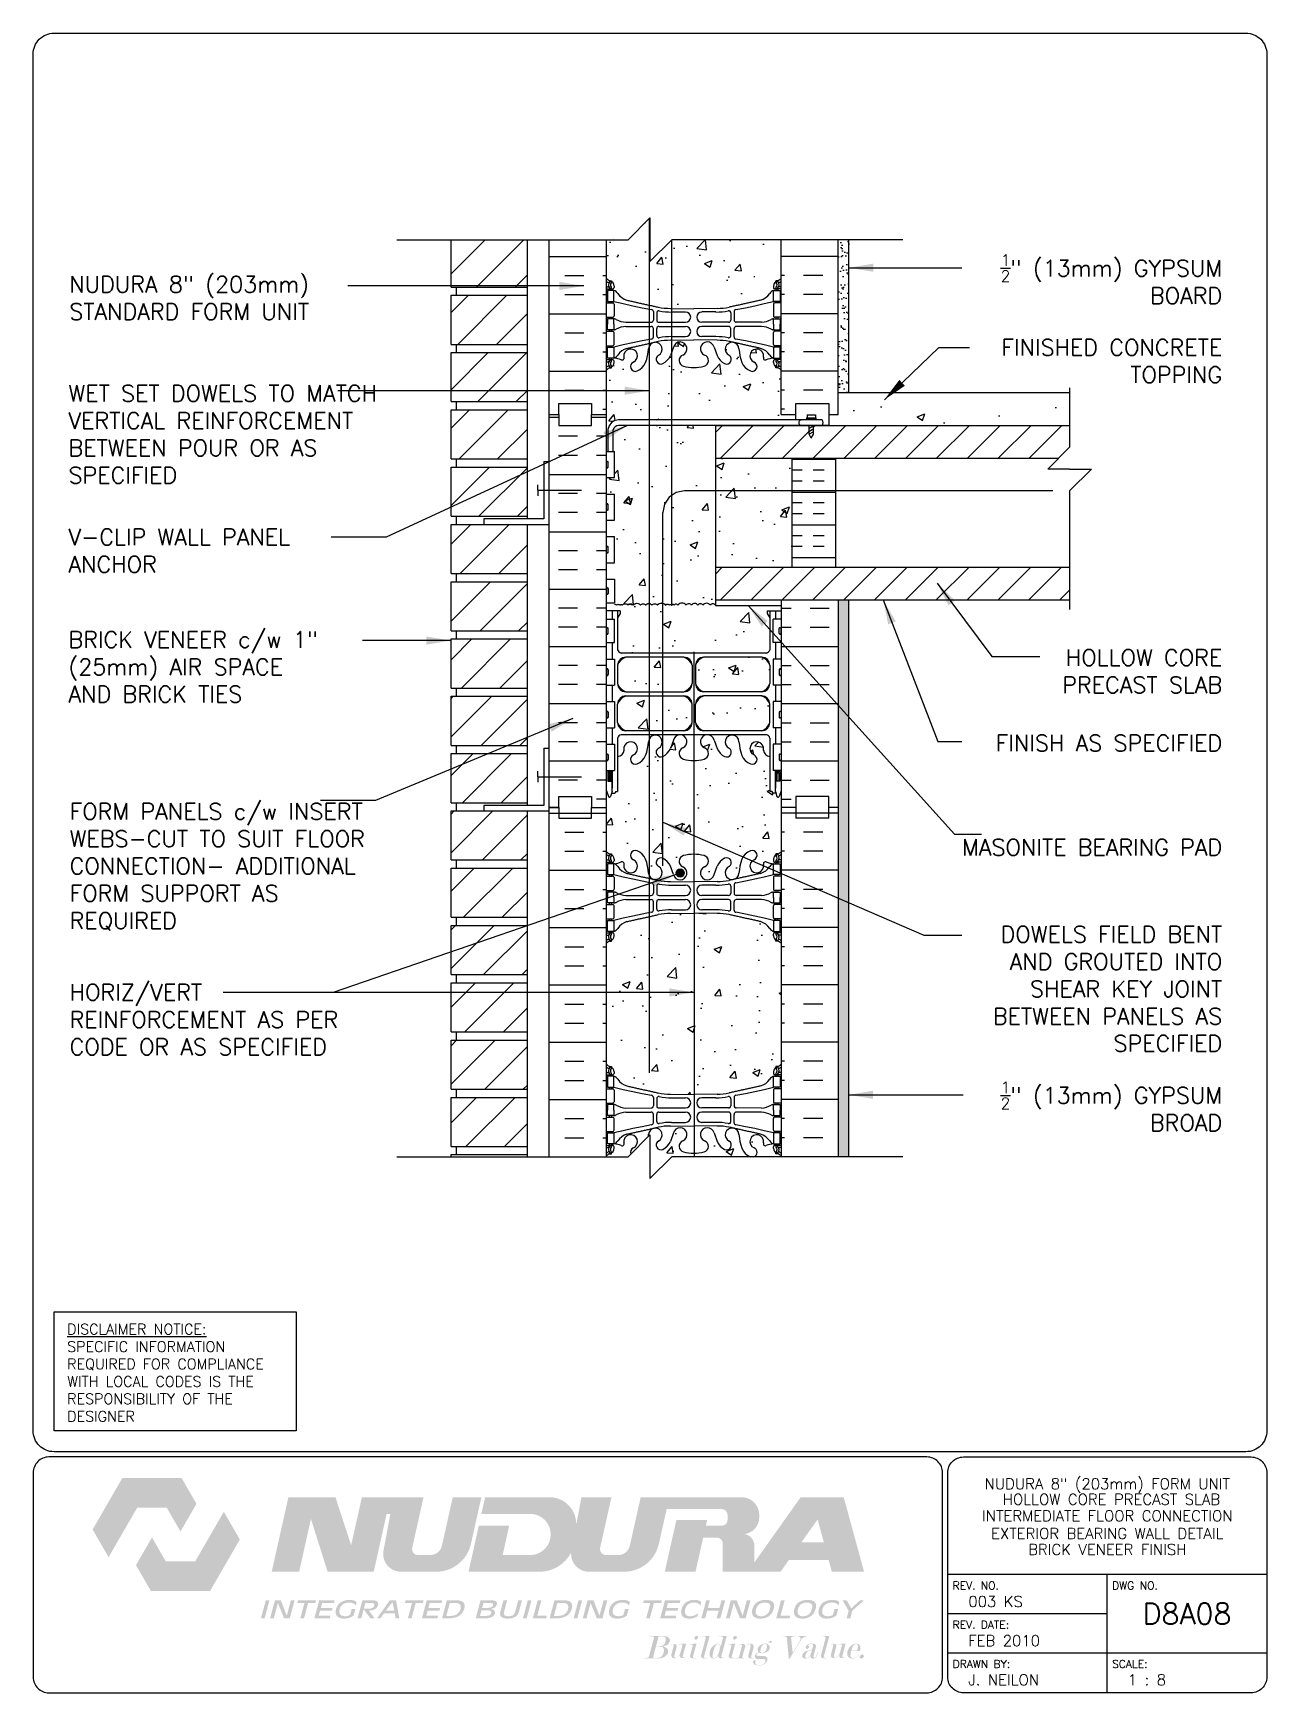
# Paper-space layout 'D8A08' of a CAD drawing. Header units: inches. Extents: x 0.42 to 7.8, y 0.49 to 10.41.
# The model-space entities are those that its viewports show. They can reach past a viewport. Long polylines and large blocks are cut down to what shows.
import ezdxf
from ezdxf.enums import TextEntityAlignment as Align

# ---------------------------------------------------------------- set-up
doc = ezdxf.new("R2010")
doc.units = ezdxf.units.IN
doc.header["$LTSCALE"] = 0.5
doc.header["$MEASUREMENT"] = 0
doc.linetypes.add('HIDDEN2', pattern=[0.1875, 0.125, -0.0625])
for name, color, linetype in [('HATCH', 12, 'Continuous'), ('line25', 2, 'Continuous'), ('LINE3', 3, 'Continuous'), ('LINE50', 5, 'Continuous'), ('LINE9', 9, 'Continuous'), ('LOGO', 7, 'Continuous'), ('TBK_LINE65', 3, 'Continuous'), ('TBK_TEXT', 4, 'Continuous'), ('TEXT', 4, 'Continuous'), ('Web_Edge', 9, 'Continuous')]:
    doc.layers.add(name, color=color, linetype=linetype)
doc.styles.add('DIM', font='romans.shx', dxfattribs={"width": 0.7})
doc.styles.add('ROMANS', font='romans.shx', dxfattribs={"height": 0.75})
doc.dimstyles.new('ext_12', dxfattribs={"dimscale": 12, "dimtxt": 0.09375, "dimasz": 0.09375, "dimexe": 0.09375, "dimexo": 0.0625, "dimgap": 0.0625, "dimtad": 1, "dimdec": 1, "dimzin": 3, "dimdsep": 46, "dimlunit": 4, "dimtxsty": 'DIM', "dimcen": 0.09, "dimdle": 0.09375, "dimclrt": 4, "dimadec": 0, "dimazin": 0, "dimtfac": 1, "dimtdec": 1, "dimtmove": 2, "dimatfit": 3, "dimfxl": 1, "dimfrac": 2, "dimtolj": 1, "dimtzin": 0, "dimarcsym": 0})

psp = doc.layouts.new('D8A08')

# ---------------------------------------------------------------- texts
at = {"layer": 'TBK_TEXT', "color": 7, "style": 'ROMANS'}
for s, p in [('REV. NO.', (5.9215, 1.107)), ('DWG NO.', (6.876, 1.107)), ('REV. DATE:', (5.9215, 0.8726)), ('DRAWN BY:', (5.9215, 0.6382)), ('SCALE:', (6.876, 0.6382))]:
    psp.add_text(s, height=0.04688, dxfattribs=at).set_placement(p)
at = {"layer": 'TEXT', "insert": (0.6237, 2.6948), "char_height": 0.0625, "width": 1.41371, "attachment_point": 1, "style": 'ROMANS'}
psp.add_mtext('{\\Fromans.shx|c1;\\LDISCLAIMER NOTICE:\\l\\PSPECIFIC INFORMATION REQUIRED FOR COMPLIANCE WITH LOCAL CODES IS THE RESPONSIBILITY OF THE DESIGNER}', dxfattribs=at)

msp = doc.modelspace()

# ---------------------------------------------------------------- texts
at = {"layer": 'TEXT', "char_height": 0.75, "style": 'ROMANS'}
for s, insert, width, attachment_point in [('\\A1;{\\H0.7x;\\S1/2;}" (13mm) GYPSUM BOARD', (254.433, 271.612), 12.99266, 6), ('NUDURA 8" (203mm) STANDARD FORM UNIT', (201.586, 270.75), 14.76095, 4), ('\\A1;FINISHED CONCRETE TOPPING', (254.433, 267.857), 12.99266, 6), ('WET SET DOWELS TO MATCH VERTICAL REINFORCEMENT BETWEEN POUR OR AS SPECIFIED', (201.55, 264.505), 16.13044, 4), ('V-CLIP WALL PANEL ANCHOR', (201.55, 259.171), 12.01477, 4), ('BRICK VENEER c/w 1" (25mm) AIR SPACE AND BRICK TIES', (201.55, 253.848), 12.95276, 4), ('\\A1;HOLLOW CORE PRECAST SLAB', (254.433, 253.648), 10.94608, 6), ('\\A1;FINISH AS SPECIFIED', (254.433, 250.354), 12.81536, 6), ('FORM PANELS c/w INSERT WEBS-CUT TO SUIT FLOOR CONNECTION- ADDITIONAL FORM SUPPORT AS REQUIRED', (201.602, 244.687), 14.96296, 4), ('MASONITE BEARING PAD', (254.433, 245.58), 12.4225, 6), ('DOWELS FIELD BENT AND GROUTED INTO SHEAR KEY JOINT BETWEEN PANELS AS SPECIFIED', (254.433, 239.094), 13.29403, 6), ('HORIZ/VERT REINFORCEMENT AS PER CODE OR AS SPECIFIED', (201.602, 237.69), 14.0618, 4), ('\\A1;{\\H0.7x;\\S1/2;}" (13mm) GYPSUM BROAD', (254.433, 233.713), 12.01157, 6)]:
    msp.add_mtext(s, dxfattribs=dict(at, insert=insert, width=width, attachment_point=attachment_point))

# ---------------------------------------------------------------- blocks, each defined once
blk = doc.blocks.new('TITLEBLOCK-Tag')
at = {"style": 'ROMANS'}
for tag, height, p in [('TITLE_LINE_1', 0.065, (0.927, -0.1328)), ('TITLE_LINE_2', 0.065, (0.9294, -0.2258)), ('CENTRE-LINE-3', 0.065, (0.927, -0.3246)), ('TITLE_LINE_4', 0.065, (0.927, -0.4299)), ('TITLE_LINE_5', 0.065, (0.927, -0.526)), ('DWG', 0.125, (1.4043, -0.9102))]:
    blk.add_attdef(tag, text='', height=height, dxfattribs=at).set_placement(p, align=Align.MIDDLE_CENTER)
for tag, p in [('LATEST_REVISION', (0.0954, -0.8366)), ('REVISION_DATE', (0.0954, -1.071)), ('DRAWN_BY', (0.0954, -1.3053)), ('SCALE', (1.0499, -1.3053))]:
    blk.add_attdef(tag, text='', height=0.065, dxfattribs=at).set_placement(p, align=Align.MIDDLE_LEFT)

# ---------------------------------------------------------------- hatches: boundary and pattern name
at = {"layer": 'HATCH'}
h = msp.add_hatch(dxfattribs=at)
h.set_pattern_fill('AR-CONC', color=256, scale=0.5)
h.set_pattern_definition([(50, (0, 0), (3.5863, -0.31376), [0.375, -4.125]), (355, (0, 0), (-0.693757, 3.76096), [0.3, -3.3]), (100.4514, (0.299, -0.026), (2.892544, 3.4472), [0.3187, -3.50571]), (46.1842, (0, 1), (5.336207, -0.827596), [0.5625, -6.1875]), (96.6356, (0.4447, 0.931), (4.67331, 4.87059), [0.47805, -5.25857]), (351.1842, (0, 1), (4.67331, 4.87059), [0.45, -4.95]), (21, (0.5, 0.75), (2.984535, -2.013094), [0.375, -4.125]), (326, (0.5, 0.75), (1.216577, 3.62575), [0.3, -3.3]), (71.4514, (0.7487, 0.5822), (4.201112, 1.612656), [0.3187, -3.50571]), (37.5, (0, 0), (0.0607993, 1.6644693), [0, -3.26, 0, -3.35, 0, -3.3125]), (7.5, (0, 0), (1.315348, 1.9720586), [0, -1.91, 0, -3.185, 0, -1.2625]), (327.5, (-1.115, 0), (2.669112, -0.1127744), [0, -1.25, 0, -3.9, 0, -5.175]), (317.5, (-1.615, 0), (2.915931, 0.500525), [0, -1.625, 0, -2.59, 0, -3.675])])
edge = h.paths.add_edge_path()
edge.add_line((234.21, 273.415), (229.2, 273.415))
edge.add_line((229.2, 273.415), (228.2, 272.415))
edge.add_line((228.2, 272.415), (228.2, 274.415))
edge.add_line((228.2, 274.415), (227.2, 273.415))
edge.add_line((227.2, 273.415), (226.21, 273.415))
edge.add_line((226.21, 273.415), (226.21, 271.639))
edge.add_arc((226.556, 272), 0.5, 226.21089, 246.42182)
edge.add_line((226.356, 271.541), (226.446, 271.541))
edge.add_line((226.446, 271.541), (226.446, 271.5))
edge.add_arc((226.306, 271.293), 0.25, 0, 55.9442, ccw=False)
edge.add_line((226.556, 271.293), (226.556, 271.225))
edge.add_arc((226.493, 271.225), 0.0625, -90, 0, ccw=False)
edge.add_line((226.493, 271.163), (226.446, 271.163))
edge.add_line((226.446, 271.163), (226.446, 271.093))
edge.add_line((226.446, 271.093), (226.551, 271.093))
edge.add_arc((226.429, 270.75), 0.364, 34.97751, 70.33874, ccw=False)
edge.add_arc((227.352, 271.361), 0.743, 212.79192, 253.81071)
edge.add_spline(control_points=[(227.144, 270.647), (228.582, 270.327)], knot_values=[0, 0, 1, 1], degree=1, periodic=0)
edge.add_arc((229.138, 273.258), 2.984, 259.25462, 270.09947)
edge.add_line((229.143, 270.274), (230.21, 270.259))
edge.add_line((230.21, 270.259), (231.277, 270.274))
edge.add_arc((231.282, 273.258), 2.984, 269.90053, 280.74538)
edge.add_spline(control_points=[(231.838, 270.327), (233.276, 270.647)], knot_values=[0, 0, 1, 1], degree=1, periodic=0)
edge.add_arc((233.068, 271.361), 0.743, 286.18929, 327.20808)
edge.add_arc((233.991, 270.75), 0.364, 109.66126, 145.02249, ccw=False)
edge.add_line((233.869, 271.093), (233.974, 271.093))
edge.add_line((233.974, 271.093), (233.974, 271.163))
edge.add_line((233.974, 271.163), (233.926, 271.163))
edge.add_arc((233.926, 271.225), 0.0625, 180, 270, ccw=False)
edge.add_line((233.864, 271.225), (233.864, 271.293))
edge.add_arc((234.114, 271.293), 0.25, 124.0558, 180, ccw=False)
edge.add_line((233.974, 271.5), (233.974, 271.541))
edge.add_line((233.974, 271.541), (234.064, 271.541))
edge.add_arc((233.864, 272), 0.5, 293.57818, 313.78911)
edge.add_line((234.21, 271.639), (234.21, 273.415))
h.paths.add_polyline_path([(234.21, 267.446, 0.088416), (234.064, 267.544), (233.974, 267.544), (233.974, 267.585, -0.249069), (233.864, 267.793), (233.864, 267.86, -0.414214), (233.926, 267.923), (233.974, 267.923), (233.974, 267.993), (233.869, 267.993, 0.085348), (233.54, 267.917, -0.669601), (233.407, 268.037, 2.087231), (232.973, 267.813, -1), (232.81, 267.404, -0.21345), (232.417, 267.793, -0.068226), (232.282, 268.421, 1.753171), (231.831, 268.124, -0.940793), (231.627, 267.741, -0.173075), (231.281, 268.108), (231.139, 268.495, 1.612474), (230.707, 268.135, -0.734872), (230.684, 267.624, -0.068475), (230.21, 267.562, -0.068475), (229.736, 267.624, -0.734872), (229.713, 268.135, 1.612474), (229.281, 268.495), (229.139, 268.108, -0.173075), (228.793, 267.741, -0.940793), (228.589, 268.124, 1.753171), (228.138, 268.421, -0.068226), (228.002, 267.793, -0.21345), (227.61, 267.404, -1), (227.447, 267.813, 2.087231), (227.013, 268.037, -0.669601), (226.88, 267.917, 0.085348), (226.551, 267.993), (226.446, 267.993), (226.446, 267.923), (226.493, 267.923, -0.414214), (226.556, 267.86), (226.556, 267.793, -0.249069), (226.446, 267.585), (226.446, 267.544), (226.356, 267.544, 0.088416), (226.21, 267.446), (226.21, 265.412), (226.21, 263.717), (226.271, 263.717), (226.271, 264.719, -0.379483), (226.763, 265.162), (234.897, 265.162), (234.897, 265.412), (234.21, 265.412)])
h.paths.add_polyline_path([(231.203, 264.912), (226.764, 264.912, 0.366745), (226.521, 264.701), (226.521, 263.717), (226.575, 263.717), (226.575, 262.517), (226.21, 262.517), (226.21, 261.767), (226.575, 261.767), (226.575, 260.567), (226.21, 260.567), (226.21, 259.817), (226.575, 259.817), (226.575, 258.617), (226.21, 258.617), (226.21, 257.867), (226.575, 257.867), (226.575, 256.787), (226.21, 256.787), (226.21, 256.412), (226.84, 256.412), (226.84, 256.3), (226.72, 256.1), (226.72, 254.631, 0.268156), (226.881, 254.483), (233.539, 254.483, 0.268138), (233.7, 254.631), (233.7, 256.1), (233.58, 256.3), (233.58, 256.412), (234.21, 256.412), (234.21, 256.662), (231.203, 256.662), (231.203, 256.912), (231.203, 261.912)])
h.paths.add_polyline_path([(234.703, 263.412), (231.203, 263.412), (231.203, 261.912), (231.203, 258.412), (234.703, 258.412)])
h.paths.add_polyline_path([(230.134, 253.079), (230.134, 253.92, 0.225652), (229.759, 254.295), (227.095, 254.295, 0.225652), (226.72, 253.92), (226.72, 253.079, 0.225652), (227.095, 252.704), (229.759, 252.704, 0.225652)])
h.paths.add_polyline_path([(230.134, 252.139, 0.225652), (229.759, 252.514), (227.095, 252.514, 0.225652), (226.72, 252.139), (226.72, 251.298, 0.225652), (227.095, 250.923), (229.759, 250.923, 0.225652), (230.134, 251.298)])
h.paths.add_polyline_path([(233.7, 252.139, 0.225652), (233.325, 252.514), (230.661, 252.514, 0.225652), (230.286, 252.139), (230.286, 251.298, 0.225652), (230.661, 250.923), (233.325, 250.923, 0.225652), (233.7, 251.298)])
h.paths.add_polyline_path([(233.7, 253.92, 0.225652), (233.325, 254.295), (230.661, 254.295, 0.225652), (230.286, 253.92), (230.286, 253.079, 0.225652), (230.661, 252.704), (233.325, 252.704, 0.225652), (233.7, 253.079)])
h.paths.add_polyline_path([(233.7, 249.742, -0.380392), (233.407, 250.037, 2.087231), (232.973, 249.813, -1), (232.81, 249.404, -0.21345), (232.417, 249.793, -0.068226), (232.282, 250.421, 1.753171), (231.831, 250.124, -0.940793), (231.627, 249.741, -0.173075), (231.281, 250.108), (231.139, 250.495, 1.612474), (230.707, 250.135, -0.734872), (230.684, 249.624, -0.068475), (230.21, 249.562, -0.068475), (229.736, 249.624, -0.734872), (229.713, 250.135, 1.612474), (229.281, 250.495), (229.139, 250.108, -0.173075), (228.793, 249.741, -0.940793), (228.589, 250.124, 1.753171), (228.138, 250.421, -0.068226), (228.002, 249.793, -0.21345), (227.61, 249.404, -1), (227.447, 249.813, 2.087231), (227.013, 250.037, -0.380397), (226.72, 249.742), (226.72, 248.141), (226.62, 248.141), (226.62, 248.111, -0.414214), (226.57, 248.061), (226.444, 248.061), (226.395, 247.911, -0.6), (226.295, 247.911), (226.21, 248.171), (226.21, 247.412), (226.21, 245.378, 0.088416), (226.356, 245.28), (226.446, 245.28), (226.446, 245.239, -0.249069), (226.556, 245.031), (226.556, 244.964, -0.414214), (226.493, 244.901), (226.446, 244.901), (226.446, 244.831), (226.551, 244.831, 0.085348), (226.88, 244.907, -0.669601), (227.013, 244.787, 2.087231), (227.447, 245.011, -1), (227.61, 245.42, -0.21345), (228.002, 245.031, -0.068226), (228.138, 244.403, 1.753171), (228.589, 244.7, -0.940793), (228.793, 245.083, -0.173075), (229.139, 244.716), (229.281, 244.329, 1.612474), (229.713, 244.689, -0.734872), (229.736, 245.2, -0.068475), (230.21, 245.262, -0.068475), (230.684, 245.2, -0.734872), (230.707, 244.689, 1.612474), (231.139, 244.329), (231.281, 244.716, -0.173075), (231.627, 245.083, -0.940793), (231.831, 244.7, 1.753171), (232.282, 244.403, -0.068226), (232.417, 245.031, -0.21345), (232.81, 245.42, -1), (232.973, 245.011, 2.087231), (233.407, 244.787, -0.669601), (233.54, 244.907, 0.085348), (233.869, 244.831), (233.974, 244.831), (233.974, 244.901), (233.926, 244.901, -0.414214), (233.864, 244.964), (233.864, 245.031, -0.249069), (233.974, 245.239), (233.974, 245.28), (234.064, 245.28, 0.088416), (234.21, 245.378), (234.21, 248.171), (234.125, 247.911, -0.6), (234.025, 247.911), (233.976, 248.061), (233.85, 248.061, -0.414214), (233.8, 248.111), (233.8, 248.141), (233.7, 248.141)])
edge = h.paths.add_edge_path()
edge.add_line((233.864, 241.531), (233.864, 241.599))
edge.add_arc((233.926, 241.599), 0.0625, 90, 180, ccw=False)
edge.add_line((233.926, 241.661), (233.974, 241.661))
edge.add_line((233.974, 241.661), (233.974, 241.731))
edge.add_line((233.974, 241.731), (233.869, 241.731))
edge.add_arc((233.991, 242.074), 0.364, 214.97751, 250.33874, ccw=False)
edge.add_arc((233.068, 241.463), 0.743, 32.79192, 73.81071)
edge.add_spline(control_points=[(233.276, 242.177), (231.838, 242.497)], knot_values=[0, 0, 1, 1], degree=1, periodic=0)
edge.add_arc((231.282, 239.566), 2.984, 79.25462, 90.09947)
edge.add_line((231.277, 242.55), (230.21, 242.565))
edge.add_line((230.21, 242.565), (229.143, 242.55))
edge.add_arc((229.138, 239.566), 2.984, 89.90053, 100.74538)
edge.add_spline(control_points=[(228.582, 242.497), (227.144, 242.177)], knot_values=[0, 0, 1, 1], degree=1, periodic=0)
edge.add_arc((227.352, 241.463), 0.743, 106.18929, 147.20808)
edge.add_arc((226.429, 242.074), 0.364, 289.66126, 325.02249, ccw=False)
edge.add_line((226.551, 241.731), (226.446, 241.731))
edge.add_line((226.446, 241.731), (226.446, 241.661))
edge.add_line((226.446, 241.661), (226.493, 241.661))
edge.add_arc((226.493, 241.599), 0.0625, 0, 90, ccw=False)
edge.add_line((226.556, 241.599), (226.556, 241.531))
edge.add_arc((226.306, 241.531), 0.25, 304.0558, 360, ccw=False)
edge.add_line((226.446, 241.324), (226.446, 241.283))
edge.add_line((226.446, 241.283), (226.356, 241.283))
edge.add_arc((226.556, 240.824), 0.5, 113.57818, 133.78911)
edge.add_line((226.21, 241.185), (226.21, 235.639))
edge.add_arc((226.556, 236), 0.5, 226.21089, 246.42182)
edge.add_line((226.356, 235.541), (226.446, 235.541))
edge.add_line((226.446, 235.541), (226.446, 235.5))
edge.add_arc((226.306, 235.293), 0.25, 0, 55.9442, ccw=False)
edge.add_line((226.556, 235.293), (226.556, 235.225))
edge.add_arc((226.493, 235.225), 0.0625, -90, 0, ccw=False)
edge.add_line((226.493, 235.163), (226.446, 235.163))
edge.add_line((226.446, 235.163), (226.446, 235.093))
edge.add_line((226.446, 235.093), (226.551, 235.093))
edge.add_arc((226.429, 234.75), 0.364, 34.97751, 70.33874, ccw=False)
edge.add_arc((227.352, 235.361), 0.743, 212.79192, 253.81071)
edge.add_spline(control_points=[(227.144, 234.647), (228.582, 234.327)], knot_values=[0, 0, 1, 1], degree=1, periodic=0)
edge.add_arc((229.138, 237.258), 2.984, 259.25462, 270.09947)
edge.add_line((229.143, 234.274), (230.21, 234.259))
edge.add_line((230.21, 234.259), (231.277, 234.274))
edge.add_arc((231.282, 237.258), 2.984, 269.90053, 280.74538)
edge.add_spline(control_points=[(231.838, 234.327), (233.276, 234.647)], knot_values=[0, 0, 1, 1], degree=1, periodic=0)
edge.add_arc((233.068, 235.361), 0.743, 286.18929, 327.20808)
edge.add_arc((233.991, 234.75), 0.364, 109.66126, 145.02249, ccw=False)
edge.add_line((233.869, 235.093), (233.974, 235.093))
edge.add_line((233.974, 235.093), (233.974, 235.163))
edge.add_line((233.974, 235.163), (233.926, 235.163))
edge.add_arc((233.926, 235.225), 0.0625, 180, 270, ccw=False)
edge.add_line((233.864, 235.225), (233.864, 235.293))
edge.add_arc((234.114, 235.293), 0.25, 124.0558, 180, ccw=False)
edge.add_line((233.974, 235.5), (233.974, 235.541))
edge.add_line((233.974, 235.541), (234.064, 235.541))
edge.add_arc((233.864, 236), 0.5, 293.57818, 313.78911)
edge.add_line((234.21, 235.639), (234.21, 241.185))
edge.add_arc((233.864, 240.824), 0.5, 46.21089, 66.42182)
edge.add_line((234.064, 241.283), (233.974, 241.283))
edge.add_line((233.974, 241.283), (233.974, 241.324))
edge.add_arc((234.114, 241.531), 0.25, 180, 235.9442, ccw=False)
h.paths.add_polyline_path([(231.281, 232.108), (231.139, 232.495, 1.612474), (230.707, 232.135, -0.734872), (230.684, 231.624, -0.068475), (230.21, 231.562, -0.068475), (229.736, 231.624, -0.734872), (229.713, 232.135, 1.612474), (229.281, 232.495), (229.139, 232.108, -0.173075), (228.793, 231.741, -0.940793), (228.589, 232.124, 1.702394), (228.139, 232.437, -0.011081), (228.13, 232.333), (228.2, 232.402), (228.2, 230.402), (229.2, 231.402), (232.814, 231.402, -0.215112), (232.417, 231.793, -0.068226), (232.282, 232.421, 1.753171), (231.831, 232.124, -0.940793), (231.627, 231.741, -0.173075)])
h.paths.add_polyline_path([(233.864, 231.793), (233.864, 231.86, -0.414214), (233.926, 231.923), (233.974, 231.923), (233.974, 231.993), (233.869, 231.993, 0.085348), (233.54, 231.917, -0.669601), (233.407, 232.037, 2.087231), (232.973, 231.813, -0.68391), (232.969, 231.402), (234.21, 231.402), (234.21, 231.446, 0.088416), (234.064, 231.544), (233.974, 231.544), (233.974, 231.585, -0.249069)])
h.paths.add_polyline_path([(227.013, 232.037, -0.669601), (226.88, 231.917, 0.085348), (226.551, 231.993), (226.446, 231.993), (226.446, 231.923), (226.493, 231.923, -0.414214), (226.556, 231.86), (226.556, 231.793, -0.249069), (226.446, 231.585), (226.446, 231.544), (226.356, 231.544, 0.088416), (226.21, 231.446), (226.21, 231.402), (227.2, 231.402), (227.324, 231.527, -0.413539), (227.447, 231.813, 2.087231)])
h = msp.add_hatch(dxfattribs=at)
h.set_pattern_fill('ANSI31', color=256, scale=10, style=0)
h.set_pattern_definition([(45, (128.0318, 103.0136), (-0.8838835, 0.8838835), [])])
h.paths.add_polyline_path([(219.085, 271.25), (222.585, 271.25), (222.585, 273.415), (219.085, 273.415)])
h.paths.add_polyline_path([(222.585, 268.625), (222.585, 270.875), (219.085, 270.875), (219.085, 268.625)])
h.paths.add_polyline_path([(222.585, 268.25), (219.085, 268.25), (219.085, 266), (222.585, 266)])
h.paths.add_polyline_path([(222.585, 265.625), (219.085, 265.625), (219.085, 263.375), (222.585, 263.375)])
h.paths.add_polyline_path([(222.585, 263), (219.085, 263), (219.085, 260.75), (222.585, 260.75)])
h.paths.add_polyline_path([(222.585, 260.375), (220.585, 260.375), (219.085, 260.375), (219.085, 258.125), (222.585, 258.125)])
h.paths.add_polyline_path([(222.585, 255.5), (222.585, 257.75), (219.085, 257.75), (219.085, 255.5)])
h.paths.add_polyline_path([(219.085, 255.125), (219.085, 252.875), (222.585, 252.875), (222.585, 255.125)])
h.paths.add_polyline_path([(222.585, 250.25), (222.585, 252.5), (219.085, 252.5), (219.085, 250.25)])
h.paths.add_polyline_path([(222.585, 247.625), (222.585, 249.875), (219.085, 249.875), (219.085, 247.625)])
h.paths.add_polyline_path([(220.585, 247.25), (219.085, 247.25), (219.085, 245), (222.585, 245), (222.585, 247.25)])
h.paths.add_polyline_path([(222.585, 242.375), (222.585, 244.625), (219.085, 244.625), (219.085, 242.375)])
h.paths.add_polyline_path([(219.085, 242), (219.085, 239.75), (222.585, 239.75), (222.585, 242)])
h.paths.add_polyline_path([(219.085, 239.375), (219.085, 237.125), (222.585, 237.125), (222.585, 239.375)])
h.paths.add_polyline_path([(219.085, 236.75), (219.085, 234.5), (222.585, 234.5), (222.585, 236.75)])
h.paths.add_polyline_path([(219.085, 234.125), (219.085, 231.875), (222.585, 231.875), (222.585, 234.125)])
h = msp.add_hatch(dxfattribs=at)
h.set_pattern_fill('AR-SAND', color=256, scale=0.25, style=0)
h.set_pattern_definition([(37.5, (141.0853, 13.41062), (-0.01574834, 0.48170594), [0, -0.38, 0, -0.425, 0, -0.40625]), (7.5, (141.0853, 13.4106), (0.4424442, 0.7055365), [0, -0.205, 0, -0.3425, 0, -0.13125]), (327.5, (140.7778, 13.41062), (0.77853547, 0.00141476), [0, -0.125, 0, -0.45, 0, -0.5875]), (317.5, (140.7778, 13.4106), (0.7515317, 0.2194189), [0, -0.0625, 0, -0.295, 0, -0.3375])])
h.paths.add_polyline_path([(236.834, 266.412), (237.314, 266.412), (237.314, 273.415), (236.829, 273.415)])
h = msp.add_hatch(dxfattribs=at)
h.set_pattern_fill('INSUL', color=256, scale=7, angle=180, style=0)
h.set_pattern_definition([(180, (233.627, 246.912), (-3e-16, -2.625), []), (180, (233.627, 246.037), (-3e-16, -2.625), [0.875, -0.875]), (180, (233.627, 245.162), (-3e-16, -2.625), [0.875, -0.875])])
h.paths.add_polyline_path([(223.585, 247.412), (224.022, 247.412), (224.022, 247.912), (225.522, 247.912), (225.522, 247.412), (226.21, 247.412), (226.21, 265.412), (225.96, 265.412), (225.522, 265.412), (225.522, 264.912), (224.022, 264.912), (224.022, 265.412), (223.585, 265.412)])
h = msp.add_hatch(dxfattribs=at)
h.set_pattern_fill('AR-CONC', color=256, scale=0.5, style=0)
h.set_pattern_definition([(50, (141.0785, 24.4367), (3.5863, -0.31376), [0.375, -4.125]), (355, (141.0785, 24.4367), (-0.693757, 3.76096), [0.3, -3.3]), (100.4514, (141.3774, 24.4105), (2.892547, 3.447198), [0.3187, -3.50571]), (46.1842, (141.0785, 25.4367), (5.336205, -0.827595), [0.5625, -6.1875]), (96.6356, (141.523, 25.3677), (4.67331, 4.87059), [0.47805, -5.25856]), (351.1842, (141.0785, 25.4367), (4.67331, 4.87059), [0.45, -4.95]), (21, (141.5785, 25.1867), (2.984535, -2.013094), [0.375, -4.125]), (326, (141.5785, 25.1867), (1.216577, 3.62575), [0.3, -3.3]), (71.4514, (141.8272, 25.019), (4.201113, 1.612652), [0.3187, -3.50571]), (37.5, (141.0785, 24.4367), (0.060799, 1.664469), [0, -3.26, 0, -3.35, 0, -3.3125]), (7.5, (141.0785, 24.4367), (1.315348, 1.972059), [0, -1.91, 0, -3.185, 0, -1.2625]), (327.5, (139.9635, 24.4367), (2.669112, -0.1127744), [0, -1.25, 0, -3.9, 0, -5.175]), (317.5, (139.4635, 24.4367), (2.91593, 0.500525), [0, -1.625, 0, -2.59, 0, -3.675])])
h.paths.add_polyline_path([(247.438, 264.912), (247.438, 265.912), (236.828, 265.912), (236.828, 264.912)])
h = msp.add_hatch(dxfattribs=at)
h.set_pattern_fill('ANSI31', color=256, scale=8, style=0)
h.set_pattern_definition([(45, (141.1862, 103.8581), (-0.707107, 0.707107), [])])
edge = h.paths.add_edge_path()
edge.add_line((246.938, 263.412), (247.438, 263.912))
edge.add_line((247.438, 263.912), (247.438, 264.912))
edge.add_line((247.438, 264.912), (236.07, 264.912))
edge.add_arc((235.918, 265.018), 0.186, 318.18045, 325.08167, ccw=False)
edge.add_line((236.056, 264.894), (235.694, 264.912))
edge.add_line((235.694, 264.912), (235.694, 264.871))
edge.add_line((235.694, 264.871), (235.694, 264.514))
edge.add_line((235.694, 264.514), (235.6, 264.327))
edge.add_line((235.6, 264.327), (235.507, 264.514))
edge.add_line((235.507, 264.514), (235.507, 264.912))
edge.add_line((235.507, 264.912), (235.104, 264.894))
edge.add_arc((235.102, 265.019), 0.125, 269.39473, 270.60527, ccw=False)
edge.add_line((235.101, 264.894), (231.203, 264.894))
edge.add_line((231.203, 264.894), (231.203, 263.412))
edge.add_line((231.203, 263.412), (246.938, 263.412))
h = msp.add_hatch(dxfattribs=at)
h.set_pattern_fill('INSUL', color=256, scale=4, angle=180, style=0)
h.set_pattern_definition([(180, (141.1862, 105.8581), (-2e-16, -1.5), []), (180, (141.1862, 105.3581), (-2e-16, -1.5), [0.5, -0.5]), (180, (141.1862, 104.8581), (-2e-16, -1.5), [0.5, -0.5])])
h.paths.add_polyline_path([(236.703, 263.032), (234.703, 263.032), (234.703, 258.412), (236.703, 258.412)])
h.paths.add_polyline_path([(236.703, 263.412), (234.703, 263.412), (234.703, 263.032), (236.703, 263.032)])
h = msp.add_hatch(dxfattribs=at)
h.set_pattern_fill('ANSI31', color=256, scale=8, style=0)
h.set_pattern_definition([(45, (141.1862, 105.8581), (-0.707107, 0.707107), [])])
h.paths.add_polyline_path([(247.438, 258.412), (231.203, 258.412), (231.203, 256.912), (247.438, 256.912)])
h = msp.add_hatch(dxfattribs=at)
h.set_pattern_fill('INSUL', color=256, scale=7, angle=180, style=0)
h.set_pattern_definition([(7e-15, (226.793, 246.912), (3e-16, -2.625), []), (7e-15, (226.793, 246.037), (3e-16, -2.625), [0.875, -0.875]), (7e-15, (226.793, 245.162), (3e-16, -2.625), [0.875, -0.875])])
h.paths.add_polyline_path([(236.835, 256.912), (234.21, 256.912), (234.21, 247.412), (234.897, 247.412), (234.897, 247.912), (236.397, 247.912), (236.397, 247.412), (236.835, 247.412)])
h = msp.add_hatch(dxfattribs=at)
h.set_pattern_fill('AR-SAND', color=256, scale=0.25, style=0)
h.set_pattern_definition([(37.5, (236.83498, 231.4025), (-0.0157483, 0.481706), [0, -0.38, 0, -0.425, 0, -0.40625]), (7.5, (236.835, 231.4025), (0.442444, 0.705537), [0, -0.205, 0, -0.3425, 0, -0.13125]), (327.5, (236.52748, 231.4025), (0.7785355, 0.001415), [0, -0.125, 0, -0.45, 0, -0.5875]), (317.5, (236.5275, 231.4025), (0.751532, 0.219419), [0, -0.0625, 0, -0.295, 0, -0.3375])])
h.paths.add_polyline_path([(237.314, 256.912), (236.835, 256.912), (236.835, 231.402), (237.314, 231.402)])
at = {"layer": 'LINE3'}
msp.add_hatch(color=256, dxfattribs=at).paths.add_polyline_path([(229.399, 244.402, 1), (229.774, 244.402, 1)])

# ---------------------------------------------------------------- linework, layer by layer
at = {"layer": 'HATCH'}
for p, q in [((226.554, 273.472), (226.554, 273.472)), ((223.585, 272.652), (226.21, 272.652)), ((236.835, 272.652), (234.21, 272.652)), ((224.298, 271.777), (225.173, 271.777)), ((226.048, 271.777), (226.21, 271.777)), ((234.372, 271.777), (234.21, 271.777)), ((236.122, 271.777), (235.247, 271.777)), ((224.298, 270.902), (225.173, 270.902)), ((226.048, 270.902), (226.21, 270.902)), ((234.372, 270.902), (234.21, 270.902)), ((236.122, 270.902), (235.247, 270.902)), ((223.585, 270.027), (226.21, 270.027)), ((236.835, 270.027), (234.21, 270.027)), ((224.298, 269.152), (225.173, 269.152)), ((226.048, 269.152), (226.21, 269.152)), ((234.372, 269.152), (234.21, 269.152)), ((236.122, 269.152), (235.247, 269.152)), ((224.298, 268.277), (225.173, 268.277)), ((226.048, 268.277), (226.21, 268.277)), ((234.372, 268.277), (234.21, 268.277)), ((236.122, 268.277), (235.247, 268.277)), ((223.585, 267.402), (226.21, 267.402)), ((236.835, 267.402), (234.21, 267.402)), ((224.298, 266.527), (225.173, 266.527)), ((226.048, 266.527), (226.21, 266.527)), ((234.372, 266.527), (234.21, 266.527)), ((236.122, 266.527), (235.247, 266.527)), ((226.048, 265.652), (226.21, 265.652)), ((234.372, 265.652), (234.21, 265.652)), ((223.585, 247.152), (226.21, 247.152)), ((236.835, 247.152), (234.21, 247.152)), ((224.298, 246.277), (225.173, 246.277)), ((226.048, 246.277), (226.21, 246.277)), ((234.372, 246.277), (234.21, 246.277)), ((236.122, 246.277), (235.247, 246.277)), ((224.298, 245.402), (225.173, 245.402)), ((226.048, 245.402), (226.21, 245.402)), ((234.372, 245.402), (234.21, 245.402)), ((236.122, 245.402), (235.247, 245.402)), ((223.585, 244.527), (226.21, 244.527)), ((236.835, 244.527), (234.21, 244.527)), ((224.298, 243.652), (225.173, 243.652)), ((226.048, 243.652), (226.21, 243.652)), ((234.372, 243.652), (234.21, 243.652)), ((236.122, 243.652), (235.247, 243.652)), ((224.298, 242.777), (225.173, 242.777)), ((226.048, 242.777), (226.21, 242.777)), ((234.372, 242.777), (234.21, 242.777)), ((236.122, 242.777), (235.247, 242.777)), ((223.585, 241.902), (226.21, 241.902)), ((236.835, 241.902), (234.21, 241.902)), ((224.298, 241.027), (225.173, 241.027)), ((226.048, 241.027), (226.21, 241.027)), ((234.372, 241.027), (234.21, 241.027)), ((236.122, 241.027), (235.247, 241.027)), ((224.298, 240.152), (225.173, 240.152)), ((226.048, 240.152), (226.21, 240.152)), ((234.372, 240.152), (234.21, 240.152)), ((236.122, 240.152), (235.247, 240.152)), ((223.585, 239.277), (226.21, 239.277)), ((236.835, 239.277), (234.21, 239.277)), ((224.298, 238.402), (225.173, 238.402)), ((226.048, 238.402), (226.21, 238.402)), ((234.372, 238.402), (234.21, 238.402)), ((236.122, 238.402), (235.247, 238.402)), ((224.298, 237.527), (225.173, 237.527)), ((226.048, 237.527), (226.21, 237.527)), ((234.372, 237.527), (234.21, 237.527)), ((236.122, 237.527), (235.247, 237.527)), ((223.585, 236.652), (226.21, 236.652)), ((236.835, 236.652), (234.21, 236.652)), ((224.298, 235.777), (225.173, 235.777)), ((226.048, 235.777), (226.21, 235.777)), ((234.372, 235.777), (234.21, 235.777)), ((236.122, 235.777), (235.247, 235.777)), ((224.298, 234.902), (225.173, 234.902)), ((226.048, 234.902), (226.21, 234.902)), ((234.372, 234.902), (234.21, 234.902)), ((236.122, 234.902), (235.247, 234.902)), ((223.585, 234.027), (226.21, 234.027)), ((236.835, 234.027), (234.21, 234.027)), ((224.298, 233.152), (225.173, 233.152)), ((226.048, 233.152), (226.21, 233.152)), ((234.372, 233.152), (234.21, 233.152)), ((236.122, 233.152), (235.247, 233.152)), ((224.298, 232.277), (225.173, 232.277)), ((226.048, 232.277), (226.21, 232.277)), ((234.372, 232.277), (234.21, 232.277)), ((236.122, 232.277), (235.247, 232.277))]:
    msp.add_line(p, q, dxfattribs=at)
for points in [[(226.575, 256.728, -0.211775), (226.665, 256.674, -0.520567), (226.821, 256.674, -0.520567), (226.939, 256.674, -0.520567), (227.198, 256.674, -0.520567), (227.433, 256.674, -0.520567), (227.777, 256.674, -0.520567), (228.005, 256.674, -0.520567), (228.295, 256.674, -0.520567), (228.546, 256.674, -0.520567), (228.922, 256.674, -0.520567), (229.094, 256.674, -0.77279), (229.203, 256.662)], [(231.203, 256.681, 0.500724), (230.973, 256.674, 0.520567), (230.628, 256.674, 0.520567), (230.401, 256.674, 0.520567), (230.111, 256.674, 0.520567), (229.86, 256.674, 0.520567), (229.484, 256.674, 0.520567), (229.312, 256.674, 0.77279), (229.203, 256.662)]]:
    msp.add_lwpolyline(points, format="xyb", dxfattribs=at)
at = {"layer": 'line25'}
for p, q in [((219.085, 271.25), (219.085, 273.415)), ((222.585, 260.625), (222.585, 273.415)), ((226.21, 265.412), (226.21, 273.415)), ((234.21, 265.412), (234.21, 273.415)), ((219.085, 271.25), (222.585, 271.25)), ((219.085, 270.875), (222.585, 270.875)), ((219.085, 268.625), (219.085, 270.875)), ((219.335, 270.875), (219.335, 271.25)), ((219.085, 268.625), (222.585, 268.625)), ((219.335, 268.25), (219.335, 268.625)), ((219.085, 268.25), (222.585, 268.25)), ((219.085, 266), (219.085, 268.25)), ((222.585, 260.625), (222.585, 267.5)), ((219.085, 266), (222.585, 266)), ((219.085, 263.375), (219.085, 265.625)), ((219.085, 265.625), (222.585, 265.625)), ((219.335, 265.625), (219.335, 266)), ((226.21, 247.412), (226.21, 265.412)), ((231.203, 264.912), (247.438, 264.912)), ((236.808, 264.912), (247.438, 264.912)), ((219.085, 263.375), (222.585, 263.375)), ((219.335, 263), (219.335, 263.375)), ((226.21, 263.717), (226.575, 263.717)), ((226.575, 262.517), (226.575, 263.717)), ((219.085, 263), (222.585, 263)), ((219.085, 260.75), (219.085, 263)), ((226.21, 262.517), (226.575, 262.517)), ((226.21, 261.767), (226.575, 261.767)), ((226.575, 260.567), (226.575, 261.767)), ((219.085, 260.75), (222.585, 260.75)), ((219.085, 258.125), (219.085, 260.375)), ((219.085, 260.375), (222.585, 260.375)), ((219.335, 260.375), (219.335, 260.75)), ((222.585, 247.5), (222.585, 260.375)), ((226.21, 260.567), (226.575, 260.567)), ((226.21, 259.817), (226.575, 259.817)), ((226.575, 258.617), (226.575, 259.817)), ((226.21, 258.617), (226.575, 258.617)), ((219.085, 258.125), (222.585, 258.125)), ((219.335, 257.75), (219.335, 258.125)), ((226.21, 257.867), (226.575, 257.867)), ((226.575, 257.867), (226.575, 256.787)), ((219.085, 255.5), (219.085, 257.75)), ((219.085, 257.75), (222.585, 257.75)), ((226.21, 256.787), (226.575, 256.787)), ((231.203, 256.912), (231.203, 256.662)), ((231.203, 256.912), (247.438, 256.912)), ((231.203, 256.662), (234.21, 256.662)), ((234.21, 256.912), (234.21, 231.402)), ((236.808, 256.912), (247.438, 256.912)), ((219.085, 255.5), (222.585, 255.5)), ((219.335, 255.125), (219.335, 255.5)), ((226.21, 256.037), (226.575, 256.037)), ((226.575, 254.957), (226.575, 256.037)), ((234.21, 256.037), (233.845, 256.037)), ((233.845, 254.957), (233.845, 256.037)), ((219.085, 252.875), (219.085, 255.125)), ((219.085, 255.125), (222.585, 255.125)), ((226.21, 254.957), (226.575, 254.957)), ((234.21, 254.957), (233.845, 254.957)), ((226.21, 254.207), (226.575, 254.207)), ((226.575, 254.207), (226.575, 253.007)), ((234.21, 254.207), (233.845, 254.207)), ((233.845, 254.207), (233.845, 253.007)), ((219.085, 252.875), (222.585, 252.875)), ((219.085, 252.5), (222.585, 252.5)), ((219.085, 250.25), (219.085, 252.5)), ((219.335, 252.5), (219.335, 252.875)), ((226.21, 253.007), (226.575, 253.007)), ((234.21, 253.007), (233.845, 253.007)), ((226.21, 252.257), (226.575, 252.257)), ((226.575, 252.257), (226.575, 251.057)), ((234.21, 252.257), (233.845, 252.257)), ((233.845, 252.257), (233.845, 251.057)), ((226.21, 251.057), (226.575, 251.057)), ((234.21, 251.057), (233.845, 251.057)), ((219.085, 250.25), (222.585, 250.25)), ((219.335, 249.875), (219.335, 250.25)), ((226.21, 250.307), (226.575, 250.307)), ((226.575, 250.307), (226.575, 249.107)), ((234.21, 250.307), (233.845, 250.307)), ((233.845, 250.307), (233.845, 249.107)), ((219.085, 249.875), (222.585, 249.875)), ((219.085, 247.625), (219.085, 249.875)), ((226.21, 249.107), (226.575, 249.107)), ((234.21, 249.107), (233.845, 249.107)), ((219.085, 247.625), (222.585, 247.625)), ((219.085, 247.25), (222.585, 247.25)), ((219.085, 245), (219.085, 247.25)), ((219.335, 247.25), (219.335, 247.625)), ((222.585, 242), (222.585, 247.25)), ((226.21, 231.402), (226.21, 247.412)), ((219.085, 245), (222.585, 245)), ((219.335, 244.625), (219.335, 245)), ((219.085, 242.375), (219.085, 244.625)), ((219.085, 244.625), (222.585, 244.625)), ((219.085, 242.375), (222.585, 242.375)), ((219.085, 242), (222.585, 242)), ((219.085, 239.75), (219.085, 242)), ((219.335, 242), (219.335, 242.375)), ((222.585, 231.415), (222.585, 242)), ((219.085, 239.75), (222.585, 239.75)), ((219.335, 239.375), (219.335, 239.75)), ((219.085, 239.375), (222.585, 239.375)), ((219.085, 237.125), (219.085, 239.375)), ((219.085, 237.125), (222.585, 237.125)), ((219.085, 236.75), (222.585, 236.75)), ((219.085, 234.5), (219.085, 236.75)), ((219.335, 236.75), (219.335, 237.125)), ((219.085, 234.5), (222.585, 234.5)), ((219.335, 234.125), (219.335, 234.5)), ((219.085, 234.125), (222.585, 234.125)), ((219.085, 231.875), (219.085, 234.125)), ((219.085, 231.875), (222.585, 231.875)), ((219.085, 231.415), (219.085, 231.5)), ((219.085, 231.5), (222.585, 231.5)), ((219.335, 231.5), (219.335, 231.875))]:
    msp.add_line(p, q, dxfattribs=at)
msp.add_lwpolyline([(231.203, 264.912), (231.203, 261.912), (231.203, 256.912)], dxfattribs=at)
at = {"layer": 'LINE3'}
for p, q in [((228.166, 274.381), (228.166, 235.249)), ((229.189, 273.415), (229.189, 256.691)), ((246.667, 261.914), (229.789, 261.914)), ((228.789, 244.734), (228.789, 260.914)), ((230.221, 254.535), (230.222, 231.415))]:
    msp.add_line(p, q, dxfattribs=at)
msp.add_circle((229.586, 244.402), 0.188, dxfattribs=at)
msp.add_arc((229.789, 260.914), 1, 90, 180, dxfattribs=at)
at = {"layer": 'LINE50'}
for p, q in [((223.585, 265.412), (223.585, 273.415)), ((236.835, 265.412), (236.835, 273.415)), ((235.627, 265.412), (235.627, 265.412)), ((236.835, 256.912), (236.835, 231.402)), ((223.585, 231.402), (223.585, 247.412))]:
    msp.add_line(p, q, dxfattribs=at)
for points in [[(224.022, 247.412), (223.585, 247.412), (223.585, 265.412), (224.022, 265.412), (224.022, 265.912), (225.522, 265.912), (225.522, 265.412), (225.96, 265.412), (226.21, 265.412)], [(223.585, 265.412), (224.022, 265.412), (224.022, 265.912), (225.522, 265.912), (225.522, 265.412), (226.21, 265.412)], [(234.21, 265.412), (234.897, 265.412), (234.897, 265.912), (236.397, 265.912), (236.397, 265.412), (236.835, 265.412)], [(223.585, 247.412), (224.022, 247.412), (224.022, 247.912), (225.522, 247.912), (225.522, 247.412), (226.21, 247.412)], [(223.585, 247.412), (224.022, 247.412), (224.022, 247.912), (225.522, 247.912), (225.522, 247.412), (226.21, 247.412)], [(236.835, 247.412), (236.397, 247.412), (236.397, 247.912), (234.897, 247.912), (234.897, 247.412), (234.21, 247.412)]]:
    msp.add_lwpolyline(points, dxfattribs=at)
at = {"layer": 'LINE9'}
for p, q in [((228.2, 274.415), (227.2, 273.415)), ((228.2, 274.415), (228.2, 272.415)), ((216.604, 273.415), (227.2, 273.415)), ((228.2, 272.415), (229.2, 273.415)), ((239.795, 273.415), (229.2, 273.415)), ((237.314, 266.412), (237.314, 273.415)), ((236.835, 266.412), (247.438, 266.412)), ((247.438, 266.637), (247.438, 263.912)), ((235.413, 265.39), (235.413, 265.265)), ((235.413, 265.39), (235.788, 265.39)), ((235.788, 265.39), (235.788, 265.265)), ((226.271, 264.719), (226.271, 263.717)), ((226.521, 263.717), (226.521, 264.701)), ((236.097, 265.162), (226.763, 265.162)), ((236.099, 264.912), (226.764, 264.912)), ((235.413, 265.265), (235.788, 265.265)), ((235.413, 265.202), (235.788, 265.202)), ((235.413, 265.202), (235.788, 265.202)), ((235.493, 264.897), (235.518, 264.912)), ((235.493, 264.764), (235.711, 264.89)), ((235.493, 264.639), (235.711, 264.765)), ((235.493, 264.506), (235.711, 264.632)), ((235.507, 265.162), (235.507, 265.202)), ((235.507, 264.514), (235.507, 264.912)), ((235.694, 265.162), (235.694, 265.202)), ((235.694, 264.514), (235.694, 264.912)), ((235.6, 264.327), (235.507, 264.514)), ((235.6, 264.327), (235.694, 264.514)), ((246.438, 262.912), (247.438, 263.912)), ((223.335, 263.25), (223.335, 260.625)), ((223.335, 263.25), (223.585, 263.25)), ((226.21, 263.007), (226.21, 263.227)), ((226.21, 263.172), (226.21, 263.172)), ((226.25, 263.267), (226.25, 263.267)), ((226.29, 263.007), (226.29, 263.227)), ((231.203, 263.412), (246.938, 263.412)), ((234.703, 263.412), (234.703, 258.412)), ((236.703, 263.412), (236.703, 258.412)), ((226.21, 263.062), (226.21, 263.062)), ((226.25, 262.967), (226.25, 262.967)), ((247.438, 262.912), (246.438, 262.912)), ((247.438, 262.912), (248.438, 262.912)), ((248.438, 262.912), (247.438, 261.912)), ((223.063, 261.937), (223.063, 262.187)), ((223.063, 261.937), (225.063, 261.937)), ((223.063, 261.937), (223.063, 261.687)), ((247.438, 261.912), (247.438, 256.472)), ((226.21, 261.057), (226.21, 261.277)), ((226.21, 261.222), (226.21, 261.222)), ((226.21, 261.112), (226.21, 261.112)), ((226.25, 261.317), (226.25, 261.317)), ((226.25, 261.017), (226.25, 261.017)), ((226.29, 261.057), (226.29, 261.277)), ((223.335, 260.625), (220.585, 260.625)), ((220.585, 260.625), (220.585, 260.375)), ((220.585, 260.375), (223.585, 260.375)), ((226.21, 259.107), (226.21, 259.327)), ((226.25, 259.367), (226.25, 259.367)), ((226.29, 259.107), (226.29, 259.327)), ((226.21, 259.272), (226.21, 259.272)), ((226.21, 259.162), (226.21, 259.162)), ((226.25, 259.067), (226.25, 259.067)), ((231.203, 258.412), (247.438, 258.412)), ((226.21, 257.437), (226.21, 257.217)), ((226.21, 257.382), (226.21, 257.382)), ((226.21, 257.272), (226.21, 257.272)), ((226.25, 257.477), (226.25, 257.477)), ((226.25, 257.177), (226.25, 257.177)), ((226.29, 257.437), (226.29, 257.217)), ((237.314, 231.402), (237.314, 256.912)), ((226.21, 255.387), (226.21, 255.607)), ((226.21, 255.552), (226.21, 255.552)), ((226.25, 255.647), (226.25, 255.647)), ((226.29, 255.387), (226.29, 255.607)), ((234.13, 255.387), (234.13, 255.607)), ((234.17, 255.647), (234.17, 255.647)), ((234.21, 255.387), (234.21, 255.607)), ((234.21, 255.552), (234.21, 255.552)), ((226.21, 255.442), (226.21, 255.442)), ((226.25, 255.347), (226.25, 255.347)), ((234.17, 255.347), (234.17, 255.347)), ((234.21, 255.442), (234.21, 255.442)), ((226.21, 253.717), (226.21, 253.497)), ((226.21, 253.662), (226.21, 253.662)), ((226.21, 253.552), (226.21, 253.552)), ((226.25, 253.757), (226.25, 253.757)), ((226.25, 253.457), (226.25, 253.457)), ((226.29, 253.717), (226.29, 253.497)), ((234.13, 253.717), (234.13, 253.497)), ((234.17, 253.757), (234.17, 253.757)), ((234.17, 253.457), (234.17, 253.457)), ((234.21, 253.717), (234.21, 253.497)), ((234.21, 253.662), (234.21, 253.662)), ((234.21, 253.552), (234.21, 253.552)), ((226.21, 251.767), (226.21, 251.547)), ((226.21, 251.712), (226.21, 251.712)), ((226.29, 251.767), (226.29, 251.547)), ((234.13, 251.767), (234.13, 251.547)), ((234.21, 251.767), (234.21, 251.547)), ((234.21, 251.712), (234.21, 251.712)), ((226.21, 251.602), (226.21, 251.602)), ((226.25, 251.507), (226.25, 251.507)), ((234.17, 251.507), (234.17, 251.507)), ((234.21, 251.602), (234.21, 251.602)), ((223.335, 250.125), (223.335, 247.5)), ((223.335, 250.125), (223.585, 250.125)), ((226.21, 249.817), (226.21, 249.597)), ((226.21, 249.762), (226.21, 249.762)), ((226.21, 249.652), (226.21, 249.652)), ((226.25, 249.857), (226.25, 249.857)), ((226.25, 249.557), (226.25, 249.557)), ((226.29, 249.817), (226.29, 249.597)), ((234.13, 249.817), (234.13, 249.597)), ((234.17, 249.857), (234.17, 249.857)), ((234.17, 249.557), (234.17, 249.557)), ((234.21, 249.817), (234.21, 249.597)), ((234.21, 249.762), (234.21, 249.762)), ((234.21, 249.652), (234.21, 249.652)), ((223.063, 248.812), (223.063, 249.062)), ((223.063, 248.812), (223.063, 248.562)), ((223.063, 248.812), (225.063, 248.812)), ((223.335, 247.5), (220.585, 247.5)), ((220.585, 247.5), (220.585, 247.25)), ((220.585, 247.25), (223.585, 247.25)), ((228.2, 232.402), (227.2, 231.402)), ((228.2, 232.402), (228.2, 230.402)), ((216.604, 231.402), (227.2, 231.402)), ((228.2, 230.402), (229.2, 231.402)), ((239.795, 231.402), (229.2, 231.402))]:
    msp.add_line(p, q, dxfattribs=at)
at = {"layer": 'LINE9', "linetype": 'HIDDEN2'}
for p, q in [((224.022, 247.412), (224.022, 246.912)), ((225.522, 246.912), (225.522, 247.412)), ((234.897, 247.412), (234.897, 246.912)), ((236.397, 246.912), (236.397, 247.412)), ((224.022, 246.912), (225.522, 246.912)), ((236.397, 246.912), (234.897, 246.912))]:
    msp.add_line(p, q, dxfattribs=at)
for points in [[(224.022, 265.412), (224.022, 265.412), (224.022, 264.912), (225.522, 264.912), (225.522, 265.412), (225.522, 265.412)], [(236.397, 265.412), (236.397, 265.412), (236.397, 264.912), (234.897, 264.912)], [(234.897, 265.162), (234.897, 265.412), (234.897, 265.412)]]:
    msp.add_lwpolyline(points, dxfattribs=at)
at = {"layer": 'LINE9'}
for centre, radius, start, end in [((226.767, 264.663), 0.499, 89.35428, 173.57974), ((226.767, 264.663), 0.249, 89.35428, 171.20677), ((235.145, 265.037), 0.125, 89.39473, 270.60527), ((235.413, 265.233), 0.0312, 90, 270), ((235.788, 265.233), 0.0312, 270, 90), ((235.96, 265.036), 0.186, 318.18045, 42.64251), ((226.25, 263.227), 0.04, 90, 180), ((226.25, 263.227), 0.04, 360, 90), ((226.25, 263.007), 0.04, 180, 270), ((226.25, 263.007), 0.04, 270, 0), ((226.25, 261.277), 0.04, 90, 180), ((226.25, 261.057), 0.04, 180, 270), ((226.25, 261.277), 0.04, 360, 90), ((226.25, 261.057), 0.04, 270, 0), ((226.25, 259.327), 0.04, 90, 180), ((226.25, 259.327), 0.04, 360, 90), ((226.25, 259.107), 0.04, 180, 270), ((226.25, 259.107), 0.04, 270, 0), ((226.25, 257.437), 0.04, 90, 180), ((226.25, 257.217), 0.04, 180, 270), ((226.25, 257.437), 0.04, 0, 90), ((226.25, 257.217), 0.04, 270, 0), ((226.25, 255.607), 0.04, 90, 180), ((226.25, 255.607), 0.04, 360, 90), ((234.17, 255.607), 0.04, 90, 180), ((234.17, 255.607), 0.04, 0, 90), ((226.25, 255.387), 0.04, 180, 270), ((226.25, 255.387), 0.04, 270, 0), ((234.17, 255.387), 0.04, 180, 270), ((234.17, 255.387), 0.04, 270, 0), ((226.25, 253.717), 0.04, 90, 180), ((226.25, 253.497), 0.04, 180, 270), ((226.25, 253.717), 0.04, 0, 90), ((226.25, 253.497), 0.04, 270, 0), ((234.17, 253.717), 0.04, 90, 180), ((234.17, 253.497), 0.04, 180, 270), ((234.17, 253.717), 0.04, 360, 90), ((234.17, 253.497), 0.04, 270, 0), ((226.25, 251.767), 0.04, 90, 180), ((226.25, 251.767), 0.04, 0, 90), ((234.17, 251.767), 0.04, 90, 180), ((234.17, 251.767), 0.04, 360, 90), ((226.25, 251.547), 0.04, 180, 270), ((226.25, 251.547), 0.04, 270, 0), ((234.17, 251.547), 0.04, 180, 270), ((234.17, 251.547), 0.04, 270, 0), ((226.25, 249.817), 0.04, 90, 180), ((226.25, 249.597), 0.04, 180, 270), ((226.25, 249.817), 0.04, 0, 90), ((226.25, 249.597), 0.04, 270, 0), ((234.17, 249.817), 0.04, 90, 180), ((234.17, 249.597), 0.04, 180, 270), ((234.17, 249.817), 0.04, 360, 90), ((234.17, 249.597), 0.04, 270, 0)]:
    msp.add_arc(centre, radius, start, end, dxfattribs=at)
at = {"layer": 'Web_Edge'}
for p, q in [((226.356, 271.541), (226.446, 271.541)), ((226.446, 271.541), (226.446, 271.5)), ((234.064, 271.541), (233.974, 271.541)), ((233.974, 271.541), (233.974, 271.5)), ((226.21, 271.263), (226.288, 271.263)), ((226.21, 271.163), (226.493, 271.163)), ((226.356, 271.163), (226.356, 271.093)), ((226.446, 271.163), (226.446, 271.093)), ((226.556, 271.293), (226.556, 271.225)), ((233.864, 271.293), (233.864, 271.225)), ((234.21, 271.163), (233.926, 271.163)), ((233.974, 271.163), (233.974, 271.093)), ((234.064, 271.163), (234.064, 271.093)), ((234.21, 271.263), (234.132, 271.263)), ((226.21, 270.523), (226.493, 270.523)), ((226.356, 270.593), (226.356, 270.523)), ((226.446, 270.593), (226.446, 270.523)), ((226.556, 270.46), (226.556, 269.925)), ((228.358, 270.123), (228.358, 269.738)), ((228.511, 270.061), (228.511, 269.738)), ((229.143, 270.274), (230.21, 270.259)), ((229.191, 270.107), (229.838, 270.107)), ((231.277, 270.274), (230.21, 270.259)), ((231.229, 270.107), (230.582, 270.107)), ((231.909, 270.061), (231.909, 269.738)), ((232.062, 270.123), (232.062, 269.738)), ((233.864, 270.46), (233.864, 269.925)), ((234.21, 270.523), (233.926, 270.523)), ((233.974, 270.593), (233.974, 270.523)), ((234.064, 270.593), (234.064, 270.523)), ((226.21, 269.863), (226.493, 269.863)), ((226.21, 269.223), (226.493, 269.223)), ((226.356, 269.863), (226.356, 269.793)), ((226.356, 269.223), (226.356, 269.293)), ((226.446, 269.863), (226.446, 269.793)), ((226.446, 269.223), (226.446, 269.293)), ((227.104, 269.637), (228.258, 269.638)), ((227.104, 269.448), (228.258, 269.447)), ((228.358, 268.963), (228.358, 269.347)), ((228.511, 269.025), (228.511, 269.347)), ((228.611, 269.638), (229.838, 269.638)), ((228.611, 269.447), (229.838, 269.447)), ((231.809, 269.638), (230.582, 269.638)), ((231.809, 269.447), (230.582, 269.447)), ((231.909, 269.025), (231.909, 269.347)), ((232.062, 268.963), (232.062, 269.347)), ((233.316, 269.637), (232.162, 269.638)), ((233.316, 269.448), (232.162, 269.447)), ((234.21, 269.863), (233.926, 269.863)), ((234.21, 269.223), (233.926, 269.223)), ((233.974, 269.863), (233.974, 269.793)), ((233.974, 269.223), (233.974, 269.293)), ((234.064, 269.863), (234.064, 269.793)), ((234.064, 269.223), (234.064, 269.293)), ((226.21, 268.563), (226.493, 268.563)), ((226.356, 268.493), (226.356, 268.563)), ((226.446, 268.493), (226.446, 268.563)), ((226.556, 268.625), (226.556, 269.16)), ((229.281, 268.495), (229.139, 268.108)), ((229.143, 268.811), (230.21, 268.826)), ((229.191, 268.979), (229.838, 268.979)), ((231.277, 268.811), (230.21, 268.826)), ((231.229, 268.979), (230.582, 268.979)), ((231.139, 268.495), (231.281, 268.108)), ((233.864, 268.625), (233.864, 269.16)), ((234.21, 268.563), (233.926, 268.563)), ((233.974, 268.493), (233.974, 268.563)), ((234.064, 268.493), (234.064, 268.563)), ((226.21, 267.923), (226.493, 267.923)), ((226.21, 267.823), (226.288, 267.823)), ((226.356, 267.923), (226.356, 267.993)), ((226.446, 267.923), (226.446, 267.993)), ((226.556, 267.793), (226.556, 267.86)), ((233.864, 267.793), (233.864, 267.86)), ((234.21, 267.923), (233.926, 267.923)), ((233.974, 267.923), (233.974, 267.993)), ((234.064, 267.923), (234.064, 267.993)), ((234.21, 267.823), (234.132, 267.823)), ((226.356, 267.544), (226.446, 267.544)), ((226.446, 267.544), (226.446, 267.585)), ((233.974, 267.544), (233.974, 267.585)), ((234.064, 267.544), (233.974, 267.544)), ((226.84, 256.412), (226.21, 256.412)), ((226.72, 256.412), (226.72, 254.631)), ((226.84, 256.3), (226.72, 256.1)), ((226.84, 256.3), (226.72, 256.1)), ((226.84, 256.412), (226.84, 256.3)), ((226.84, 256.412), (226.84, 256.3)), ((233.58, 256.412), (234.21, 256.412)), ((233.58, 256.412), (233.58, 256.3)), ((233.58, 256.412), (233.58, 256.3)), ((233.58, 256.3), (233.7, 256.1)), ((233.58, 256.3), (233.7, 256.1)), ((233.7, 256.412), (233.7, 254.631)), ((233.539, 254.483), (226.881, 254.483)), ((229.759, 254.295), (227.095, 254.295)), ((233.325, 254.295), (230.661, 254.295)), ((226.72, 253.92), (226.72, 253.079)), ((230.134, 253.92), (230.134, 253.079)), ((230.286, 253.921), (230.286, 253.08)), ((233.7, 253.92), (233.7, 253.079)), ((227.095, 252.704), (229.759, 252.704)), ((227.095, 252.514), (229.759, 252.514)), ((233.325, 252.704), (230.661, 252.704)), ((233.325, 252.514), (230.661, 252.514)), ((226.72, 251.298), (226.72, 252.139)), ((230.134, 251.298), (230.134, 252.139)), ((230.286, 251.297), (230.286, 252.138)), ((233.7, 251.298), (233.7, 252.139)), ((229.759, 250.923), (227.095, 250.923)), ((233.325, 250.923), (230.661, 250.923)), ((226.72, 250.587), (226.72, 248.141)), ((233.539, 250.735), (226.881, 250.735)), ((229.281, 250.495), (229.139, 250.108)), ((231.139, 250.495), (231.281, 250.108)), ((233.7, 250.587), (233.7, 248.141)), ((226.47, 248.141), (226.47, 249.107)), ((233.95, 248.141), (233.95, 249.107)), ((226.21, 248.171), (226.295, 247.911)), ((226.47, 248.141), (226.395, 247.911)), ((226.444, 248.061), (226.57, 248.061)), ((226.62, 248.141), (226.72, 248.141)), ((226.62, 248.141), (226.62, 248.111)), ((226.62, 248.111), (226.62, 248.111)), ((233.8, 248.141), (233.7, 248.141)), ((233.8, 248.141), (233.8, 248.111)), ((233.8, 248.111), (233.8, 248.111)), ((233.976, 248.061), (233.85, 248.061)), ((233.95, 248.141), (234.025, 247.911)), ((234.21, 248.171), (234.125, 247.911)), ((226.21, 245.001), (226.288, 245.001)), ((226.21, 244.901), (226.493, 244.901)), ((226.356, 245.28), (226.446, 245.28)), ((226.356, 244.901), (226.356, 244.831)), ((226.446, 245.28), (226.446, 245.239)), ((226.446, 244.901), (226.446, 244.831)), ((226.556, 245.031), (226.556, 244.964)), ((233.864, 245.031), (233.864, 244.964)), ((234.21, 244.901), (233.926, 244.901)), ((234.064, 245.28), (233.974, 245.28)), ((233.974, 245.28), (233.974, 245.239)), ((233.974, 244.901), (233.974, 244.831)), ((234.064, 244.901), (234.064, 244.831)), ((234.21, 245.001), (234.132, 245.001)), ((226.21, 244.261), (226.493, 244.261)), ((226.356, 244.331), (226.356, 244.261)), ((226.446, 244.331), (226.446, 244.261)), ((226.556, 244.199), (226.556, 243.664)), ((229.281, 244.329), (229.139, 244.716)), ((231.139, 244.329), (231.281, 244.716)), ((233.864, 244.199), (233.864, 243.664)), ((234.21, 244.261), (233.926, 244.261)), ((233.974, 244.331), (233.974, 244.261)), ((234.064, 244.331), (234.064, 244.261)), ((226.21, 243.601), (226.493, 243.601)), ((226.356, 243.601), (226.356, 243.531)), ((226.446, 243.601), (226.446, 243.531)), ((227.104, 243.376), (228.258, 243.377)), ((228.358, 243.862), (228.358, 243.477)), ((228.511, 243.799), (228.511, 243.477)), ((228.611, 243.377), (229.838, 243.377)), ((229.143, 244.013), (230.21, 243.998)), ((229.191, 243.845), (229.838, 243.845)), ((231.277, 244.013), (230.21, 243.998)), ((231.229, 243.845), (230.582, 243.845)), ((231.809, 243.377), (230.582, 243.377)), ((231.909, 243.799), (231.909, 243.477)), ((232.062, 243.862), (232.062, 243.477)), ((233.316, 243.376), (232.162, 243.377)), ((234.21, 243.601), (233.926, 243.601)), ((233.974, 243.601), (233.974, 243.531)), ((234.064, 243.601), (234.064, 243.531)), ((226.21, 242.961), (226.493, 242.961)), ((226.356, 242.961), (226.356, 243.031)), ((226.446, 242.961), (226.446, 243.031)), ((226.556, 242.364), (226.556, 242.899)), ((227.104, 243.187), (228.258, 243.186)), ((228.358, 242.701), (228.358, 243.086)), ((228.511, 242.763), (228.511, 243.086)), ((228.611, 243.186), (229.838, 243.186)), ((229.143, 242.55), (230.21, 242.565)), ((229.191, 242.717), (229.838, 242.717)), ((231.277, 242.55), (230.21, 242.565)), ((231.809, 243.186), (230.582, 243.186)), ((231.229, 242.717), (230.582, 242.717)), ((231.909, 242.763), (231.909, 243.086)), ((232.062, 242.701), (232.062, 243.086)), ((233.316, 243.187), (232.162, 243.186)), ((233.864, 242.364), (233.864, 242.899)), ((234.21, 242.961), (233.926, 242.961)), ((233.974, 242.961), (233.974, 243.031)), ((234.064, 242.961), (234.064, 243.031)), ((226.21, 242.301), (226.493, 242.301)), ((226.356, 242.231), (226.356, 242.301)), ((226.446, 242.231), (226.446, 242.301)), ((234.21, 242.301), (233.926, 242.301)), ((233.974, 242.231), (233.974, 242.301)), ((234.064, 242.231), (234.064, 242.301)), ((226.21, 241.661), (226.493, 241.661)), ((226.21, 241.561), (226.288, 241.561)), ((226.356, 241.661), (226.356, 241.731)), ((226.356, 241.283), (226.446, 241.283)), ((226.446, 241.661), (226.446, 241.731)), ((226.446, 241.283), (226.446, 241.324)), ((226.556, 241.531), (226.556, 241.599)), ((233.864, 241.531), (233.864, 241.599)), ((234.21, 241.661), (233.926, 241.661)), ((233.974, 241.661), (233.974, 241.731)), ((233.974, 241.283), (233.974, 241.324)), ((234.064, 241.283), (233.974, 241.283)), ((234.064, 241.661), (234.064, 241.731)), ((234.21, 241.561), (234.132, 241.561)), ((226.21, 235.263), (226.288, 235.263)), ((226.21, 235.163), (226.493, 235.163)), ((226.356, 235.541), (226.446, 235.541)), ((226.356, 235.163), (226.356, 235.093)), ((226.446, 235.541), (226.446, 235.5)), ((226.446, 235.163), (226.446, 235.093)), ((226.556, 235.293), (226.556, 235.225)), ((233.864, 235.293), (233.864, 235.225)), ((234.21, 235.163), (233.926, 235.163)), ((234.064, 235.541), (233.974, 235.541)), ((233.974, 235.541), (233.974, 235.5)), ((233.974, 235.163), (233.974, 235.093)), ((234.064, 235.163), (234.064, 235.093)), ((234.21, 235.263), (234.132, 235.263)), ((226.21, 234.523), (226.493, 234.523)), ((226.356, 234.593), (226.356, 234.523)), ((226.446, 234.593), (226.446, 234.523)), ((226.556, 234.46), (226.556, 233.925)), ((229.143, 234.274), (230.21, 234.259)), ((231.277, 234.274), (230.21, 234.259)), ((233.864, 234.46), (233.864, 233.925)), ((234.21, 234.523), (233.926, 234.523)), ((233.974, 234.593), (233.974, 234.523)), ((234.064, 234.593), (234.064, 234.523)), ((226.21, 233.863), (226.493, 233.863)), ((226.356, 233.863), (226.356, 233.793)), ((226.446, 233.863), (226.446, 233.793)), ((227.104, 233.637), (228.258, 233.638)), ((227.104, 233.448), (228.258, 233.447)), ((228.358, 234.123), (228.358, 233.738)), ((228.511, 234.061), (228.511, 233.738)), ((228.611, 233.638), (229.838, 233.638)), ((228.611, 233.447), (229.838, 233.447)), ((229.191, 234.107), (229.838, 234.107)), ((231.229, 234.107), (230.582, 234.107)), ((231.809, 233.638), (230.582, 233.638)), ((231.809, 233.447), (230.582, 233.447)), ((231.909, 234.061), (231.909, 233.738)), ((232.062, 234.123), (232.062, 233.738)), ((233.316, 233.637), (232.162, 233.638)), ((233.316, 233.448), (232.162, 233.447)), ((234.21, 233.863), (233.926, 233.863)), ((233.974, 233.863), (233.974, 233.793)), ((234.064, 233.863), (234.064, 233.793)), ((226.21, 233.223), (226.493, 233.223)), ((226.356, 233.223), (226.356, 233.293)), ((226.446, 233.223), (226.446, 233.293)), ((226.556, 232.625), (226.556, 233.16)), ((228.358, 232.963), (228.358, 233.347)), ((228.511, 233.025), (228.511, 233.347)), ((229.143, 232.811), (230.21, 232.826)), ((229.191, 232.979), (229.838, 232.979)), ((231.277, 232.811), (230.21, 232.826)), ((231.229, 232.979), (230.582, 232.979)), ((231.909, 233.025), (231.909, 233.347)), ((232.062, 232.963), (232.062, 233.347)), ((233.864, 232.625), (233.864, 233.16)), ((234.21, 233.223), (233.926, 233.223)), ((233.974, 233.223), (233.974, 233.293)), ((234.064, 233.223), (234.064, 233.293)), ((226.21, 232.563), (226.493, 232.563)), ((226.21, 231.923), (226.493, 231.923)), ((226.356, 232.493), (226.356, 232.563)), ((226.356, 231.923), (226.356, 231.993)), ((226.446, 232.493), (226.446, 232.563)), ((226.446, 231.923), (226.446, 231.993)), ((229.281, 232.495), (229.139, 232.108)), ((231.139, 232.495), (231.281, 232.108)), ((234.21, 232.563), (233.926, 232.563)), ((234.21, 231.923), (233.926, 231.923)), ((233.974, 232.493), (233.974, 232.563)), ((233.974, 231.923), (233.974, 231.993)), ((234.064, 232.493), (234.064, 232.563)), ((234.064, 231.923), (234.064, 231.993)), ((226.21, 231.823), (226.288, 231.823)), ((226.356, 231.544), (226.446, 231.544)), ((226.446, 231.544), (226.446, 231.585)), ((226.556, 231.793), (226.556, 231.86)), ((233.864, 231.793), (233.864, 231.86)), ((233.974, 231.544), (233.974, 231.585)), ((234.064, 231.544), (233.974, 231.544)), ((234.21, 231.823), (234.132, 231.823))]:
    msp.add_line(p, q, dxfattribs=at)
for points in [[(226.251, 270.593), (226.551, 270.593), (226.551, 271.093), (226.251, 271.093)], [(234.169, 270.593), (233.869, 270.593), (233.869, 271.093), (234.169, 271.093)], [(226.251, 268.493), (226.551, 268.493), (226.551, 267.993), (226.251, 267.993)], [(234.169, 268.493), (233.869, 268.493), (233.869, 267.993), (234.169, 267.993)], [(226.42, 249.051), (226.27, 249.051), (226.27, 248.611), (226.42, 248.611)], [(226.38, 248.991), (226.31, 248.991), (226.31, 248.611), (226.38, 248.611)], [(234, 249.051), (234.15, 249.051), (234.15, 248.611), (234, 248.611)], [(234.04, 248.991), (234.11, 248.991), (234.11, 248.611), (234.04, 248.611)], [(226.251, 244.331), (226.551, 244.331), (226.551, 244.831), (226.251, 244.831)], [(234.169, 244.331), (233.869, 244.331), (233.869, 244.831), (234.169, 244.831)], [(226.251, 242.231), (226.551, 242.231), (226.551, 241.731), (226.251, 241.731)], [(234.169, 242.231), (233.869, 242.231), (233.869, 241.731), (234.169, 241.731)], [(226.251, 234.593), (226.551, 234.593), (226.551, 235.093), (226.251, 235.093)], [(234.169, 234.593), (233.869, 234.593), (233.869, 235.093), (234.169, 235.093)], [(226.251, 232.493), (226.551, 232.493), (226.551, 231.993), (226.251, 231.993)], [(234.169, 232.493), (233.869, 232.493), (233.869, 231.993), (234.169, 231.993)]]:
    msp.add_lwpolyline(points, close=True, dxfattribs=at)
for points in [[(226.551, 269.543), (226.551, 269.793), (226.251, 269.793), (226.251, 269.543)], [(226.551, 269.543), (226.551, 269.293), (226.251, 269.293), (226.251, 269.543)], [(233.869, 269.543), (233.869, 269.793), (234.169, 269.793), (234.169, 269.543)], [(233.869, 269.543), (233.869, 269.293), (234.169, 269.293), (234.169, 269.543)], [(226.47, 256.412), (226.47, 256.037)], [(233.95, 256.412), (233.95, 256.037)], [(226.47, 254.957), (226.47, 254.207)], [(233.95, 254.957), (233.95, 254.207)], [(226.47, 253.007), (226.47, 252.257)], [(233.95, 253.007), (233.95, 252.257)], [(226.47, 251.057), (226.47, 250.307)], [(233.95, 251.057), (233.95, 250.307)], [(226.47, 249.107), (226.47, 248.291)], [(233.95, 249.107), (233.95, 248.291)], [(226.551, 243.281), (226.551, 243.531), (226.251, 243.531), (226.251, 243.281)], [(233.869, 243.281), (233.869, 243.531), (234.169, 243.531), (234.169, 243.281)], [(226.551, 243.281), (226.551, 243.031), (226.251, 243.031), (226.251, 243.281)], [(233.869, 243.281), (233.869, 243.031), (234.169, 243.031), (234.169, 243.281)], [(226.551, 233.543), (226.551, 233.793), (226.251, 233.793), (226.251, 233.543)], [(226.551, 233.543), (226.551, 233.293), (226.251, 233.293), (226.251, 233.543)], [(233.869, 233.543), (233.869, 233.793), (234.169, 233.793), (234.169, 233.543)], [(233.869, 233.543), (233.869, 233.293), (234.169, 233.293), (234.169, 233.543)]]:
    msp.add_lwpolyline(points, dxfattribs=at)
for centre, radius, start, end in [((226.556, 272), 0.5, 226.21089, 250.52878), ((226.556, 272), 0.6, 234.78322, 245.07477), ((226.55, 271.347), 0.25, 140.11451, 222.46087), ((226.294, 271.437), 0.021, 343.464, 63.99573), ((226.392, 271.478), 0.045, 321.448, 139.1879), ((226.306, 271.293), 0.25, 0, 70.52878), ((226.55, 271.347), 0.16, 140.00008, 222.46087), ((234.114, 271.293), 0.25, 109.47122, 180), ((234.028, 271.478), 0.045, 40.8121, 218.552), ((233.87, 271.347), 0.16, 317.53913, 39.99992), ((233.864, 272), 0.5, 289.47122, 313.78911), ((233.87, 271.347), 0.25, 317.53913, 39.88549), ((234.126, 271.437), 0.021, 116.00427, 196.536), ((233.864, 272), 0.6, 294.92523, 305.21678), ((226.288, 271.282), 0.0196, 269.40316, 15.4901), ((226.398, 271.209), 0.045, 222.46087, 42.46087), ((226.493, 271.225), 0.0625, 270, 0), ((226.429, 270.75), 0.364, 34.97751, 70.33874), ((227.352, 271.361), 0.743, 212.79192, 253.81071), ((233.068, 271.361), 0.743, 286.18929, 327.20808), ((233.991, 270.75), 0.364, 109.66126, 145.02249), ((233.926, 271.225), 0.0625, 180, 270), ((234.022, 271.209), 0.045, 137.53913, 317.53913), ((234.132, 271.282), 0.0196, 164.5099, 270.59684), ((226.493, 270.46), 0.0625, 0, 90), ((233.36, 298.013), 28.253, 256.05522, 259.63434), ((228.258, 270.123), 0.1, 360, 79.63434), ((228.611, 270.061), 0.1, 79.25462, 180), ((229.138, 273.258), 2.984, 259.25462, 270.09947), ((229.186, 273.09), 2.984, 259.25462, 270.09947), ((229.838, 269.872), 0.234, 270, 90), ((230.582, 269.872), 0.234, 90, 270), ((231.234, 273.09), 2.984, 269.90053, 280.74538), ((231.282, 273.258), 2.984, 269.90053, 280.74538), ((231.809, 270.061), 0.1, 0, 100.74538), ((232.162, 270.123), 0.1, 100.36566, 180), ((227.06, 298.013), 28.253, 280.36566, 283.94478), ((233.926, 270.46), 0.0625, 90, 180), ((226.493, 269.925), 0.0625, 270, 0), ((226.493, 269.16), 0.0625, 0, 90), ((226.547, 269.574), 0.219, 60.49375, 88.91995), ((226.547, 269.511), 0.219, 271.08005, 299.50625), ((227.189, 270.794), 1.16, 242.5844, 265.80325), ((227.189, 268.291), 1.16, 94.19675, 117.4156), ((228.258, 269.738), 0.1, 270.03876, 360), ((228.258, 269.347), 0.1, 0, 89.96124), ((228.611, 269.738), 0.1, 180, 270), ((228.611, 269.347), 0.1, 90, 180), ((229.838, 269.213), 0.234, 270, 90), ((230.582, 269.213), 0.234, 90, 270), ((231.809, 269.738), 0.1, 270, 0), ((231.809, 269.347), 0.1, 0, 90), ((232.162, 269.738), 0.1, 180, 269.96124), ((232.162, 269.347), 0.1, 90.03876, 180), ((233.231, 270.794), 1.16, 274.19675, 297.4156), ((233.231, 268.291), 1.16, 62.5844, 85.80325), ((233.873, 269.574), 0.219, 91.08005, 119.50625), ((233.873, 269.511), 0.219, 240.49375, 268.91995), ((233.926, 269.925), 0.0625, 180, 270), ((233.926, 269.16), 0.0625, 90, 180), ((226.493, 268.625), 0.0625, 270, 0), ((233.36, 241.072), 28.253, 100.36566, 103.94478), ((227.352, 267.724), 0.743, 106.18929, 147.20808), ((227.32, 268.099), 0.314, 293.80837, 191.41138), ((225.78, 268.602), 2.365, 339.99849, 355.61053), ((228.451, 268.406), 0.314, 296.06517, 177.26429), ((228.258, 268.963), 0.1, 280.36566, 0), ((228.611, 269.025), 0.1, 180, 280.74538), ((229.138, 265.827), 2.984, 89.90053, 100.74538), ((229.186, 265.995), 2.984, 89.90053, 100.74538), ((229.586, 268.422), 0.314, 293.80837, 166.58537), ((230.834, 268.422), 0.314, 13.41463, 246.19163), ((231.234, 265.995), 2.984, 79.25462, 90.09947), ((231.282, 265.827), 2.984, 79.25462, 90.09947), ((231.969, 268.406), 0.314, 2.73571, 243.93483), ((231.809, 269.025), 0.1, 259.25462, 0), ((232.162, 268.963), 0.1, 180, 259.63434), ((227.06, 241.072), 28.253, 76.05522, 79.63434), ((234.64, 268.602), 2.365, 184.38947, 200.00151), ((233.1, 268.099), 0.314, 348.58862, 246.19163), ((233.068, 267.724), 0.743, 32.79192, 73.81071), ((233.926, 268.625), 0.0625, 180, 270), ((226.288, 267.803), 0.0196, 344.5099, 90.59684), ((226.55, 267.738), 0.25, 137.53913, 219.88549), ((226.294, 267.648), 0.021, 296.00427, 16.536), ((226.398, 267.876), 0.045, 317.53913, 137.53913), ((226.306, 267.793), 0.25, 289.47122, 360), ((226.55, 267.738), 0.16, 137.53913, 219.99992), ((226.493, 267.86), 0.0625, 360, 90), ((226.429, 268.335), 0.364, 289.66126, 325.02249), ((226.496, 266.997), 0.997, 66.8533, 86.84621), ((226.922, 268.004), 0.0968, 249.56693, 19.84487), ((227.529, 267.608), 0.22, 111.80375, 291.80375), ((227.371, 268.037), 0.677, 290.68025, 338.87611), ((228.703, 267.939), 0.217, 121.46299, 294.47356), ((228.452, 268.409), 0.75, 297.02953, 336.30625), ((229.804, 267.883), 0.268, 109.96625, 255.21081), ((230.616, 267.883), 0.268, 284.78919, 70.03375), ((231.968, 268.409), 0.75, 203.69375, 242.97047), ((231.717, 267.939), 0.217, 245.52644, 58.53701), ((233.049, 268.037), 0.677, 201.12389, 249.31975), ((232.891, 267.608), 0.22, 248.19625, 68.19625), ((233.498, 268.004), 0.0968, 160.15513, 290.43307), ((233.924, 266.997), 0.997, 93.15379, 113.1467), ((233.991, 268.335), 0.364, 214.97751, 250.33874), ((233.926, 267.86), 0.0625, 90, 180), ((234.114, 267.793), 0.25, 180, 250.52878), ((234.022, 267.876), 0.045, 42.46087, 222.46087), ((233.87, 267.738), 0.16, 320.00008, 42.46087), ((233.87, 267.738), 0.25, 320.11451, 42.46087), ((234.126, 267.648), 0.021, 163.464, 243.99573), ((234.132, 267.803), 0.0196, 89.40316, 195.4901), ((226.556, 267.085), 0.6, 114.92523, 125.21678), ((226.556, 267.085), 0.5, 109.47122, 133.78911), ((226.392, 267.607), 0.045, 220.8121, 38.552), ((230.198, 269.316), 1.754, 254.70817, 270.37708), ((230.222, 269.316), 1.754, 269.62292, 285.29183), ((234.028, 267.607), 0.045, 141.448, 319.1879), ((233.864, 267.085), 0.5, 46.21089, 70.52878), ((233.864, 267.085), 0.6, 54.78322, 65.07477), ((226.929, 254.696), 0.219, 197.38801, 257.4322), ((227.302, 253.713), 0.617, 109.56816, 160.43184), ((227.095, 253.92), 0.375, 90, 180), ((229.552, 253.713), 0.617, 19.56816, 70.43184), ((229.759, 253.92), 0.375, 360, 90), ((230.868, 253.713), 0.617, 109.56816, 160.43184), ((230.661, 253.92), 0.375, 90, 180), ((233.118, 253.713), 0.617, 19.56816, 70.43184), ((233.325, 253.92), 0.375, 360, 90), ((233.491, 254.696), 0.219, 282.5678, 342.60827), ((227.302, 253.286), 0.617, 199.56816, 250.43184), ((227.095, 253.079), 0.375, 180, 270), ((227.302, 251.932), 0.617, 109.56816, 160.43184), ((227.095, 252.139), 0.375, 90, 180), ((229.552, 253.286), 0.617, 289.56816, 340.43184), ((229.759, 253.079), 0.375, 270, 0), ((229.552, 251.932), 0.617, 19.56816, 70.43184), ((229.759, 252.139), 0.375, 360, 90), ((230.868, 253.286), 0.617, 199.56816, 250.43184), ((230.661, 253.079), 0.375, 180, 270), ((230.868, 251.932), 0.617, 109.56816, 160.43184), ((230.661, 252.139), 0.375, 90, 180), ((233.118, 253.286), 0.617, 289.56816, 340.43184), ((233.325, 253.079), 0.375, 270, 0), ((233.118, 251.932), 0.617, 19.56816, 70.43184), ((233.325, 252.139), 0.375, 360, 90), ((227.302, 251.505), 0.617, 199.56816, 250.43184), ((227.095, 251.298), 0.375, 180, 270), ((229.552, 251.505), 0.617, 289.56816, 340.43184), ((229.759, 251.298), 0.375, 270, 0), ((230.868, 251.505), 0.617, 199.56816, 250.43184), ((230.661, 251.298), 0.375, 180, 270), ((233.118, 251.505), 0.617, 289.56816, 340.43184), ((233.325, 251.298), 0.375, 270, 0), ((226.929, 250.522), 0.219, 102.5678, 162.61179), ((227.32, 250.099), 0.314, 293.80837, 191.41138), ((225.78, 250.602), 2.365, 339.99849, 355.61053), ((228.451, 250.406), 0.314, 296.06517, 177.26429), ((229.586, 250.422), 0.314, 293.80837, 166.58537), ((230.834, 250.422), 0.314, 13.41463, 246.19163), ((231.969, 250.406), 0.314, 2.73571, 243.93483), ((234.64, 250.602), 2.365, 184.38947, 200.00151), ((233.1, 250.099), 0.314, 348.58862, 246.19163), ((233.491, 250.522), 0.219, 17.39173, 77.4322), ((226.701, 250.054), 0.313, 273.55439, 356.86106), ((227.529, 249.608), 0.22, 111.80375, 291.80375), ((227.371, 250.037), 0.677, 290.68025, 338.87611), ((228.703, 249.939), 0.217, 121.46299, 294.47356), ((228.452, 250.409), 0.75, 297.02953, 336.30625), ((229.804, 249.883), 0.268, 109.96625, 255.21081), ((230.198, 251.316), 1.754, 254.70817, 270.37708), ((230.222, 251.316), 1.754, 269.62292, 285.29183), ((230.616, 249.883), 0.268, 284.78919, 70.03375), ((231.968, 250.409), 0.75, 203.69375, 242.97047), ((231.717, 249.939), 0.217, 245.52644, 58.53701), ((233.049, 250.037), 0.677, 201.12389, 249.31975), ((232.891, 249.608), 0.22, 248.19625, 68.19625), ((233.719, 250.054), 0.313, 183.13894, 266.44461), ((226.345, 247.937), 0.0567, 208.07249, 331.92751), ((226.57, 248.111), 0.05, 270, 0), ((233.85, 248.111), 0.05, 180, 270), ((234.075, 247.937), 0.0567, 208.07249, 331.92751), ((226.556, 245.739), 0.5, 226.21089, 250.52878), ((226.556, 245.739), 0.6, 234.78322, 245.07477), ((226.288, 245.021), 0.0196, 269.40316, 15.4901), ((226.55, 245.086), 0.25, 140.11451, 222.46087), ((226.294, 245.176), 0.021, 343.464, 63.99573), ((226.392, 245.217), 0.045, 321.448, 139.1879), ((226.398, 244.948), 0.045, 222.46087, 42.46087), ((226.306, 245.031), 0.25, 0, 70.52878), ((226.55, 245.086), 0.16, 140.00008, 222.46087), ((226.493, 244.964), 0.0625, 270, 0), ((226.496, 245.827), 0.997, 273.15379, 293.1467), ((226.922, 244.82), 0.0968, 340.15513, 110.43307), ((227.32, 244.725), 0.314, 168.58862, 66.19163), ((227.529, 245.216), 0.22, 68.19625, 248.19625), ((227.371, 244.787), 0.677, 21.12389, 69.31975), ((225.78, 244.222), 2.365, 4.38947, 20.00151), ((228.703, 244.885), 0.217, 65.52644, 238.53701), ((228.452, 244.415), 0.75, 23.69375, 62.97047), ((229.804, 244.941), 0.268, 104.78919, 250.03375), ((230.198, 243.508), 1.754, 89.62292, 105.29183), ((230.222, 243.508), 1.754, 74.70817, 90.37708), ((230.616, 244.941), 0.268, 289.96625, 75.21081), ((231.968, 244.415), 0.75, 117.02953, 156.30625), ((231.717, 244.885), 0.217, 301.46299, 114.47356), ((234.64, 244.222), 2.365, 159.99849, 175.61053), ((233.049, 244.787), 0.677, 110.68025, 158.87611), ((233.1, 244.725), 0.314, 113.80837, 11.41138), ((232.891, 245.216), 0.22, 291.80375, 111.80375), ((233.498, 244.82), 0.0968, 69.56693, 199.84487), ((233.924, 245.827), 0.997, 246.8533, 266.84621), ((234.114, 245.031), 0.25, 109.47122, 180), ((233.926, 244.964), 0.0625, 180, 270), ((234.022, 244.948), 0.045, 137.53913, 317.53913), ((234.028, 245.217), 0.045, 40.8121, 218.552), ((233.87, 245.086), 0.16, 317.53913, 39.99992), ((233.864, 245.739), 0.5, 289.47122, 313.78911), ((233.87, 245.086), 0.25, 317.53913, 39.88549), ((234.126, 245.176), 0.021, 116.00427, 196.536), ((234.132, 245.021), 0.0196, 164.5099, 270.59684), ((233.864, 245.739), 0.6, 294.92523, 305.21678), ((226.493, 244.199), 0.0625, 0, 90), ((226.429, 244.489), 0.364, 34.97751, 70.33874), ((233.36, 271.752), 28.253, 256.05522, 259.63434), ((227.352, 245.1), 0.743, 212.79192, 253.81071), ((228.451, 244.418), 0.314, 182.73571, 63.93483), ((229.586, 244.402), 0.314, 193.41463, 66.19163), ((230.834, 244.402), 0.314, 113.80837, 346.58537), ((231.969, 244.418), 0.314, 116.06517, 357.26429), ((227.06, 271.752), 28.253, 280.36566, 283.94478), ((233.068, 245.1), 0.743, 286.18929, 327.20808), ((233.991, 244.489), 0.364, 109.66126, 145.02249), ((233.926, 244.199), 0.0625, 90, 180), ((226.493, 243.664), 0.0625, 270, 0), ((226.547, 243.313), 0.219, 60.49375, 88.91995), ((227.189, 244.533), 1.16, 242.5844, 265.80325), ((228.258, 243.477), 0.1, 270.03876, 360), ((228.258, 243.862), 0.1, 360, 79.63434), ((228.611, 243.799), 0.1, 79.25462, 180), ((228.611, 243.477), 0.1, 180, 270), ((229.138, 246.997), 2.984, 259.25462, 270.09947), ((229.186, 246.829), 2.984, 259.25462, 270.09947), ((229.838, 243.611), 0.234, 270, 90), ((230.582, 243.611), 0.234, 90, 270), ((231.234, 246.829), 2.984, 269.90053, 280.74538), ((231.282, 246.997), 2.984, 269.90053, 280.74538), ((231.809, 243.799), 0.1, 0, 100.74538), ((231.809, 243.477), 0.1, 270, 0), ((232.162, 243.862), 0.1, 100.36566, 180), ((232.162, 243.477), 0.1, 180, 269.96124), ((233.231, 244.533), 1.16, 274.19675, 297.4156), ((233.873, 243.313), 0.219, 91.08005, 119.50625), ((233.926, 243.664), 0.0625, 180, 270), ((226.493, 242.899), 0.0625, 0, 90), ((226.547, 243.25), 0.219, 271.08005, 299.50625), ((233.36, 214.811), 28.253, 100.36566, 103.94478), ((227.189, 242.03), 1.16, 94.19675, 117.4156), ((228.258, 243.086), 0.1, 0, 89.96124), ((228.258, 242.701), 0.1, 280.36566, 0), ((228.611, 243.086), 0.1, 90, 180), ((228.611, 242.763), 0.1, 180, 280.74538), ((229.186, 239.734), 2.984, 89.90053, 100.74538), ((229.838, 242.952), 0.234, 270, 90), ((230.582, 242.952), 0.234, 90, 270), ((231.234, 239.734), 2.984, 79.25462, 90.09947), ((231.809, 242.763), 0.1, 259.25462, 0), ((231.809, 243.086), 0.1, 0, 90), ((232.162, 243.086), 0.1, 90.03876, 180), ((232.162, 242.701), 0.1, 180, 259.63434), ((227.06, 214.811), 28.253, 76.05522, 79.63434), ((233.231, 242.03), 1.16, 62.5844, 85.80325), ((233.873, 243.25), 0.219, 240.49375, 268.91995), ((233.926, 242.899), 0.0625, 90, 180), ((226.493, 242.364), 0.0625, 270, 0), ((226.429, 242.074), 0.364, 289.66126, 325.02249), ((227.352, 241.463), 0.743, 106.18929, 147.20808), ((229.138, 239.566), 2.984, 89.90053, 100.74538), ((231.282, 239.566), 2.984, 79.25462, 90.09947), ((233.068, 241.463), 0.743, 32.79192, 73.81071), ((233.991, 242.074), 0.364, 214.97751, 250.33874), ((233.926, 242.364), 0.0625, 180, 270), ((226.556, 240.824), 0.6, 114.92523, 125.21678), ((226.556, 240.824), 0.5, 109.47122, 133.78911), ((226.288, 241.542), 0.0196, 344.5099, 90.59684), ((226.55, 241.477), 0.25, 137.53913, 219.88549), ((226.294, 241.387), 0.021, 296.00427, 16.536), ((226.392, 241.346), 0.045, 220.8121, 38.552), ((226.398, 241.615), 0.045, 317.53913, 137.53913), ((226.306, 241.531), 0.25, 289.47122, 360), ((226.55, 241.477), 0.16, 137.53913, 219.99992), ((226.493, 241.599), 0.0625, 360, 90), ((233.926, 241.599), 0.0625, 90, 180), ((234.114, 241.531), 0.25, 180, 250.52878), ((234.022, 241.615), 0.045, 42.46087, 222.46087), ((234.028, 241.346), 0.045, 141.448, 319.1879), ((233.87, 241.477), 0.16, 320.00008, 42.46087), ((233.864, 240.824), 0.5, 46.21089, 70.52878), ((233.87, 241.477), 0.25, 320.11451, 42.46087), ((234.126, 241.387), 0.021, 163.464, 243.99573), ((234.132, 241.542), 0.0196, 89.40316, 195.4901), ((233.864, 240.824), 0.6, 54.78322, 65.07477), ((226.556, 236), 0.5, 226.21089, 250.52878), ((226.556, 236), 0.6, 234.78322, 245.07477), ((226.288, 235.282), 0.0196, 269.40316, 15.4901), ((226.55, 235.347), 0.25, 140.11451, 222.46087), ((226.294, 235.437), 0.021, 343.464, 63.99573), ((226.392, 235.478), 0.045, 321.448, 139.1879), ((226.398, 235.209), 0.045, 222.46087, 42.46087), ((226.306, 235.293), 0.25, 0, 70.52878), ((226.55, 235.347), 0.16, 140.00008, 222.46087), ((226.493, 235.225), 0.0625, 270, 0), ((226.429, 234.75), 0.364, 34.97751, 70.33874), ((227.352, 235.361), 0.743, 212.79192, 253.81071), ((233.068, 235.361), 0.743, 286.18929, 327.20808), ((233.991, 234.75), 0.364, 109.66126, 145.02249), ((234.114, 235.293), 0.25, 109.47122, 180), ((233.926, 235.225), 0.0625, 180, 270), ((234.022, 235.209), 0.045, 137.53913, 317.53913), ((234.028, 235.478), 0.045, 40.8121, 218.552), ((233.87, 235.347), 0.16, 317.53913, 39.99992), ((233.864, 236), 0.5, 289.47122, 313.78911), ((233.87, 235.347), 0.25, 317.53913, 39.88549), ((234.126, 235.437), 0.021, 116.00427, 196.536), ((234.132, 235.282), 0.0196, 164.5099, 270.59684), ((233.864, 236), 0.6, 294.92523, 305.21678), ((226.493, 234.46), 0.0625, 0, 90), ((233.36, 262.013), 28.253, 256.05522, 259.63434), ((228.258, 234.123), 0.1, 360, 79.63434), ((229.138, 237.258), 2.984, 259.25462, 270.09947), ((231.282, 237.258), 2.984, 269.90053, 280.74538), ((232.162, 234.123), 0.1, 100.36566, 180), ((227.06, 262.013), 28.253, 280.36566, 283.94478), ((233.926, 234.46), 0.0625, 90, 180), ((226.493, 233.925), 0.0625, 270, 0), ((226.547, 233.574), 0.219, 60.49375, 88.91995), ((227.189, 234.794), 1.16, 242.5844, 265.80325), ((227.189, 232.291), 1.16, 94.19675, 117.4156), ((228.258, 233.738), 0.1, 270.03876, 360), ((228.258, 233.347), 0.1, 0, 89.96124), ((228.611, 234.061), 0.1, 79.25462, 180), ((228.611, 233.738), 0.1, 180, 270), ((228.611, 233.347), 0.1, 90, 180), ((229.186, 237.09), 2.984, 259.25462, 270.09947), ((229.838, 233.872), 0.234, 270, 90), ((229.838, 233.213), 0.234, 270, 90), ((230.582, 233.872), 0.234, 90, 270), ((230.582, 233.213), 0.234, 90, 270), ((231.234, 237.09), 2.984, 269.90053, 280.74538), ((231.809, 234.061), 0.1, 0, 100.74538), ((231.809, 233.738), 0.1, 270, 0), ((231.809, 233.347), 0.1, 0, 90), ((232.162, 233.738), 0.1, 180, 269.96124), ((232.162, 233.347), 0.1, 90.03876, 180), ((233.231, 234.794), 1.16, 274.19675, 297.4156), ((233.231, 232.291), 1.16, 62.5844, 85.80325), ((233.873, 233.574), 0.219, 91.08005, 119.50625), ((233.926, 233.925), 0.0625, 180, 270), ((226.493, 233.16), 0.0625, 0, 90), ((226.547, 233.511), 0.219, 271.08005, 299.50625), ((233.36, 205.072), 28.253, 100.36566, 103.94478), ((228.451, 232.406), 0.314, 296.06517, 177.26429), ((228.258, 232.963), 0.1, 280.36566, 0), ((228.611, 233.025), 0.1, 180, 280.74538), ((229.138, 229.827), 2.984, 89.90053, 100.74538), ((229.186, 229.995), 2.984, 89.90053, 100.74538), ((229.586, 232.422), 0.314, 293.80837, 166.58537), ((230.834, 232.422), 0.314, 13.41463, 246.19163), ((231.234, 229.995), 2.984, 79.25462, 90.09947), ((231.282, 229.827), 2.984, 79.25462, 90.09947), ((231.969, 232.406), 0.314, 2.73571, 243.93483), ((231.809, 233.025), 0.1, 259.25462, 0), ((232.162, 232.963), 0.1, 180, 259.63434), ((227.06, 205.072), 28.253, 76.05522, 79.63434), ((233.873, 233.511), 0.219, 240.49375, 268.91995), ((233.926, 233.16), 0.0625, 90, 180), ((226.398, 231.876), 0.045, 317.53913, 137.53913), ((226.493, 232.625), 0.0625, 270, 0), ((226.493, 231.86), 0.0625, 360, 90), ((226.429, 232.335), 0.364, 289.66126, 325.02249), ((226.496, 230.997), 0.997, 66.8533, 86.84621), ((227.352, 231.724), 0.743, 106.18929, 147.20808), ((226.922, 232.004), 0.0968, 249.56693, 19.84487), ((227.32, 232.099), 0.314, 293.80837, 191.41138), ((225.78, 232.602), 2.365, 353.45824, 355.99768), ((228.703, 231.939), 0.217, 121.46299, 294.47356), ((228.452, 232.409), 0.75, 297.02953, 336.30625), ((229.804, 231.883), 0.268, 109.96625, 255.21081), ((230.616, 231.883), 0.268, 284.78919, 70.03375), ((231.968, 232.409), 0.75, 203.69375, 242.97047), ((231.717, 231.939), 0.217, 245.52644, 58.53701), ((234.64, 232.602), 2.365, 184.38947, 200.00151), ((233.1, 232.099), 0.314, 348.58862, 246.19163), ((233.068, 231.724), 0.743, 32.79192, 73.81071), ((233.498, 232.004), 0.0968, 160.15513, 290.43307), ((233.924, 230.997), 0.997, 93.15379, 113.1467), ((233.991, 232.335), 0.364, 214.97751, 250.33874), ((233.926, 232.625), 0.0625, 180, 270), ((233.926, 231.86), 0.0625, 90, 180), ((234.022, 231.876), 0.045, 42.46087, 222.46087), ((226.556, 231.085), 0.6, 114.92523, 125.21678), ((226.556, 231.085), 0.5, 109.47122, 133.78911), ((226.288, 231.803), 0.0196, 344.5099, 90.59684), ((226.55, 231.738), 0.25, 137.53913, 219.88549), ((226.294, 231.648), 0.021, 296.00427, 16.536), ((226.392, 231.607), 0.045, 220.8121, 38.552), ((226.306, 231.793), 0.25, 289.47122, 360), ((226.55, 231.738), 0.16, 137.53913, 219.99992), ((227.529, 231.608), 0.22, 111.80375, 201.67167), ((230.198, 233.316), 1.754, 254.70817, 270.37708), ((230.222, 233.316), 1.754, 269.62292, 285.29183), ((233.049, 232.037), 0.677, 201.12389, 249.68403), ((232.891, 231.608), 0.22, 290.72181, 68.19625), ((234.114, 231.793), 0.25, 180, 250.52878), ((234.028, 231.607), 0.045, 141.448, 319.1879), ((233.87, 231.738), 0.16, 320.00008, 42.46087), ((233.864, 231.085), 0.5, 46.21089, 70.52878), ((233.87, 231.738), 0.25, 320.11451, 42.46087), ((234.126, 231.648), 0.021, 163.464, 243.99573), ((234.132, 231.803), 0.0196, 89.40316, 195.4901), ((233.864, 231.085), 0.6, 54.78322, 65.07477)]:
    msp.add_arc(centre, radius, start, end, dxfattribs=at)
for points in [[(227.144, 270.647), (228.582, 270.327)], [(233.276, 270.647), (231.838, 270.327)], [(227.144, 268.438), (228.582, 268.758)], [(233.276, 268.438), (231.838, 268.758)], [(227.144, 244.386), (228.582, 244.066)], [(233.276, 244.386), (231.838, 244.066)], [(227.144, 242.177), (228.582, 242.497)], [(233.276, 242.177), (231.838, 242.497)], [(227.144, 234.647), (228.582, 234.327)], [(233.276, 234.647), (231.838, 234.327)], [(227.144, 232.438), (228.582, 232.758)], [(233.276, 232.438), (231.838, 232.758)]]:
    msp.add_open_spline(points, degree=1, dxfattribs=at)

msp.set_redraw_order([(e.dxf.handle, doc.entitydb.next_handle()) for e in msp.query("TEXT MTEXT ATTDEF DIMENSION ARC_DIMENSION")])  # texts and dimensions are drawn at this point

# ---------------------------------------------------------------- leaders
at = {"layer": 'TEXT'}
for points in [[(237.313, 272.134), (242.498, 272.134)], [(238.947, 266.085), (241.445, 268.474), (242.857, 268.474)], [(241.362, 257.677), (243.868, 254.328), (246.074, 254.328)], [(232.706, 256.662), (242.159, 246.182), (243.399, 246.182)], [(238.892, 256.912), (241.398, 250.435), (242.501, 250.435)], [(219.085, 255.052), (215.025, 255.052)], [(228.789, 246.734), (240.76, 241.558), (242.492, 241.558)]]:
    msp.add_leader(points, dimstyle='ext_12', override={"dimgap": 0.0625, "dimtad": 0}, dxfattribs=at)
for points in [[(225.171, 271.3), (214.36, 271.3)], [(228.166, 266.5), (213.893, 266.5)], [(227.166, 264.912), (216.113, 259.79), (213.596, 259.79)], [(224.67, 251.484), (215.622, 247.73), (213.106, 247.73)], [(229.409, 244.341), (213.676, 238.933), (208.642, 238.933)], [(230.221, 238.933), (213.676, 238.933), (208.642, 238.933)], [(237.299, 234.24), (242.564, 234.24)]]:
    msp.add_leader(points, dimstyle='ext_12', dxfattribs=at)

# ---------------------------------------------------------------- hatches: boundary and pattern name
at = {"layer": 'LOGO'}
h = psp.add_hatch(color=118, dxfattribs=at)
h.paths.add_polyline_path([(1.3084, 1.7731), (0.9533, 1.7731), (0.7758, 1.4656), (0.8714, 1.2999), (1.0421, 1.5955), (1.2196, 1.5955), (1.3015, 1.4537), (1.3971, 1.6193)])
h.paths.add_polyline_path([(3.5239, 1.6586), (3.1242, 1.6586), (3.102, 1.5589), (3.4023, 1.5589, -0.930471), (3.4023, 1.313), (3.2292, 1.313), (3.2681, 1.4879), (3.0862, 1.4879), (3.0251, 1.2131), (3.4568, 1.2131, 0.270268), (3.639, 1.3273, 0.435341), (3.7452, 1.2131), (3.9559, 1.2131, 0.351064), (4.1638, 1.3796), (4.2104, 1.5876), (4.539, 1.5876, -0.414214), (4.5745, 1.5521), (4.5745, 1.5234, -0.414214), (4.539, 1.4879), (4.4448, 1.4879), (4.4527, 1.5234), (4.2688, 1.5234), (4.1993, 1.2131), (4.3833, 1.2131), (4.4289, 1.4169), (4.5105, 1.4169, -0.414214), (4.546, 1.3814), (4.546, 1.2131), (4.8921, 1.2131), (4.942, 1.2835), (5.1797, 1.2835), (5.1989, 1.2131), (5.3915, 1.2131), (5.2699, 1.6586), (5.0121, 1.6586), (4.7358, 1.269), (4.7358, 1.3689, 0.349934), (4.6765, 1.4385, 0.386479), (4.7643, 1.5394), (4.7643, 1.5521, 0.414214), (4.6578, 1.6586), (4.055, 1.6586), (3.9901, 1.3685, -0.351064), (3.9208, 1.313), (3.8471, 1.313, -0.480315), (3.8125, 1.3563), (3.8802, 1.6586), (3.7005, 1.6586), (3.6697, 1.4948, 0.393378)])
h.paths.add_polyline_path([(5.0168, 1.389), (5.1136, 1.5255), (5.1509, 1.389)], flags=16)
h.paths.add_polyline_path([(1.8339, 1.0422), (1.8229, 1.0422), (1.8119, 1.0422), (1.7831, 0.9348), (1.7941, 0.9348), (1.8052, 0.9348)])
h.paths.add_polyline_path([(1.8845, 1.0267), (1.9209, 0.9348), (1.9555, 0.9348), (1.9842, 1.0422), (1.9622, 1.0422), (1.9375, 0.9502), (1.9018, 1.0422), (1.8665, 1.0422), (1.8378, 0.9348), (1.8601, 0.9348)])
h.paths.add_polyline_path([(2.0653, 1.0267), (2.1082, 1.0267), (2.1103, 1.0343), (2.1125, 1.0422), (2.0046, 1.0422), (2.0025, 1.0343), (2.0003, 1.0267), (2.0432, 1.0267), (2.0188, 0.9348), (2.0408, 0.9348)])
h.paths.add_polyline_path([(2.2117, 0.9969), (2.1413, 0.9969), (2.1492, 1.0267), (2.2196, 1.0267), (2.2216, 1.0343), (2.2237, 1.0422), (2.1314, 1.0422), (2.1027, 0.9348), (2.195, 0.9348), (2.1971, 0.9425), (2.1993, 0.9504), (2.1288, 0.9504), (2.1369, 0.9811), (2.2074, 0.9811), (2.2096, 0.989)])
h.paths.add_polyline_path([(2.3335, 0.9483), (2.3374, 0.9514), (2.3477, 0.9895), (2.3256, 0.9895), (2.3165, 0.9547), (2.3139, 0.9533), (2.3014, 0.9485), (2.2875, 0.9468), (2.276, 0.9478), (2.265, 0.9514), (2.2573, 0.9579), (2.2554, 0.9607), (2.2525, 0.9686), (2.252, 0.9782), (2.2542, 0.9893), (2.2549, 0.9917), (2.2592, 1.0022), (2.2657, 1.0113), (2.2738, 1.0185), (2.2832, 1.0235), (2.2961, 1.0274), (2.3107, 1.0288), (2.3225, 1.0279), (2.3342, 1.0243), (2.3431, 1.019), (2.3501, 1.0113), (2.3553, 1.0315), (2.3501, 1.0363), (2.3395, 1.0413), (2.3285, 1.0437), (2.3141, 1.0444), (2.3129, 1.0444), (2.2978, 1.0434), (2.2841, 1.0408), (2.2717, 1.0365), (2.2606, 1.0305), (2.2568, 1.0279), (2.2484, 1.0204), (2.2417, 1.0116), (2.2364, 1.0017), (2.2324, 0.9907), (2.2307, 0.9828), (2.2297, 0.9722), (2.2307, 0.9629), (2.2333, 0.9547), (2.2379, 0.9478), (2.2383, 0.9473), (2.2458, 0.9408), (2.2556, 0.9363), (2.2678, 0.9334), (2.282, 0.9327), (2.2822, 0.9327), (2.2966, 0.9336), (2.31, 0.9365), (2.3223, 0.9416)])
h.paths.add_polyline_path([(2.3978, 0.9888), (2.4373, 0.9348), (2.4627, 0.9348), (2.428, 0.9806), (2.4402, 0.9814), (2.4539, 0.9842), (2.4654, 0.989), (2.4728, 0.9945), (2.4795, 1.0032), (2.4841, 1.014), (2.4848, 1.0185), (2.4838, 1.0276), (2.4781, 1.0348), (2.4735, 1.0377), (2.4623, 1.041), (2.4476, 1.0422), (2.3901, 1.0422), (2.3613, 0.9348), (2.3834, 0.9348)])
h.paths.add_polyline_path([(2.3985, 0.9919), (2.4078, 1.0267), (2.4412, 1.0267), (2.4474, 1.0262), (2.4579, 1.0226), (2.4601, 1.0207), (2.4613, 1.0113), (2.4579, 1.0039), (2.4498, 0.9965), (2.44, 0.9931), (2.4244, 0.9919)], flags=16)
h.paths.add_polyline_path([(2.5912, 1.0422), (2.5541, 1.0422), (2.4771, 0.9348), (2.4989, 0.9348), (2.5195, 0.9651), (2.5838, 0.9651), (2.5886, 0.9348), (2.6106, 0.9348)])
h.paths.add_polyline_path([(2.5303, 0.9806), (2.5692, 1.031), (2.5814, 0.9806)], flags=16)
h.paths.add_polyline_path([(2.7089, 1.0267), (2.7518, 1.0267), (2.754, 1.0343), (2.7559, 1.0422), (2.6483, 1.0422), (2.6461, 1.0343), (2.644, 1.0267), (2.6869, 1.0267), (2.6624, 0.9348), (2.6842, 0.9348)])
h.paths.add_polyline_path([(2.8533, 0.989), (2.8552, 0.9969), (2.7847, 0.9969), (2.7928, 1.0267), (2.8631, 1.0267), (2.8652, 1.0343), (2.8674, 1.0422), (2.7749, 1.0422), (2.7461, 0.9348), (2.8386, 0.9348), (2.8408, 0.9425), (2.8427, 0.9504), (2.7725, 0.9504), (2.7806, 0.9811), (2.8511, 0.9811)])
h.paths.add_polyline_path([(2.9988, 1.0228), (2.9942, 1.0295), (2.988, 1.0346), (2.9782, 1.0389), (2.9657, 1.0415), (2.9503, 1.0422), (2.8954, 1.0422), (2.8667, 0.9348), (2.9144, 0.9348), (2.9175, 0.9348), (2.9319, 0.936), (2.9455, 0.9389), (2.958, 0.9435), (2.9693, 0.95), (2.9746, 0.9535), (2.9829, 0.9612), (2.9899, 0.9701), (2.9952, 0.9799), (2.999, 0.9907), (2.9992, 0.9909), (2.9997, 0.9938), (3.0016, 1.0048), (3.0012, 1.0147)])
h.paths.add_polyline_path([(2.9132, 1.0267), (2.947, 1.0267), (2.9544, 1.0262), (2.9662, 1.0231), (2.9741, 1.0171), (2.9741, 1.0168), (2.9777, 1.0096), (2.9786, 1.0003), (2.9767, 0.9893), (2.9758, 0.9864), (2.9712, 0.9758), (2.9645, 0.967), (2.9559, 0.9595), (2.9453, 0.9538), (2.9324, 0.95), (2.918, 0.9488), (2.8923, 0.9488)], flags=16)
h.paths.add_polyline_path([(3.1949, 1.0168), (3.1953, 1.0188), (3.1949, 1.0283), (3.1894, 1.0358), (3.1867, 1.0375), (3.1759, 1.041), (3.1613, 1.0422), (3.0968, 1.0422), (3.068, 0.9348), (3.1311, 0.9348), (3.1402, 0.9351), (3.1541, 0.9377), (3.1659, 0.9423), (3.1704, 0.9454), (3.1783, 0.9535), (3.1829, 0.9639), (3.1836, 0.9677), (3.1824, 0.9768), (3.1759, 0.9838), (3.1683, 0.9873), (3.1551, 0.9902), (3.1647, 0.9919), (3.1774, 0.9965), (3.1817, 0.9991), (3.1901, 1.007)])
h.paths.add_polyline_path([(3.1716, 1.012), (3.1702, 1.0084), (3.1615, 1.0005), (3.1548, 0.9981), (3.14, 0.9965), (3.1066, 0.9965), (3.1146, 1.0267), (3.1493, 1.0267), (3.1579, 1.0262), (3.1685, 1.0233), (3.1704, 1.0214)], flags=16)
h.paths.add_polyline_path([(3.1575, 0.9782), (3.1603, 0.9754), (3.1615, 0.9663), (3.1591, 0.9603), (3.1508, 0.9528), (3.1421, 0.95), (3.1265, 0.9488), (3.0937, 0.9488), (3.1028, 0.9826), (3.1376, 0.9826), (3.1469, 0.9818)], flags=16)
h.paths.add_polyline_path([(3.256, 1.0422), (3.2339, 1.0422), (3.215, 0.9718), (3.2143, 0.9686), (3.2136, 0.9583), (3.2162, 0.9497), (3.2217, 0.9428), (3.2239, 0.9411), (3.2332, 0.9363), (3.2452, 0.9336), (3.2601, 0.9327), (3.2646, 0.9327), (3.2795, 0.9341), (3.2924, 0.9375), (3.3039, 0.9428), (3.3066, 0.9447), (3.3154, 0.9521), (3.3217, 0.9612), (3.326, 0.9718), (3.3449, 1.0422), (3.3226, 1.0422), (3.3035, 0.9708), (3.3035, 0.9706), (3.2984, 0.9603), (3.2903, 0.9528), (3.2788, 0.9483), (3.2637, 0.9466), (3.2495, 0.9483), (3.2403, 0.9529), (3.2361, 0.9605), (3.2371, 0.9708)])
h.paths.add_polyline_path([(3.4018, 1.0422), (3.3907, 1.0422), (3.3797, 1.0422), (3.3509, 0.9348), (3.362, 0.9348), (3.373, 0.9348)])
h.paths.add_polyline_path([(3.461, 1.0422), (3.4389, 1.0422), (3.4101, 0.9348), (3.4895, 0.9348), (3.4917, 0.9425), (3.4936, 0.9504), (3.4363, 0.9504)])
h.paths.add_polyline_path([(3.6453, 1.0048), (3.6448, 1.0147), (3.6424, 1.0228), (3.6379, 1.0295), (3.6317, 1.0346), (3.6218, 1.0389), (3.6094, 1.0415), (3.594, 1.0422), (3.5391, 1.0422), (3.5103, 0.9348), (3.5578, 0.9348), (3.5612, 0.9348), (3.5756, 0.936), (3.589, 0.9389), (3.6014, 0.9435), (3.613, 0.95), (3.6182, 0.9535), (3.6266, 0.9612), (3.6336, 0.9701), (3.6388, 0.9799), (3.6425, 0.9901), (3.6434, 0.9938)])
h.paths.add_polyline_path([(3.5569, 1.0267), (3.5904, 1.0267), (3.5981, 1.0262), (3.6096, 1.0231), (3.6177, 1.0169), (3.6213, 1.0096), (3.6221, 1.0003), (3.6201, 0.9893), (3.6194, 0.9864), (3.6149, 0.9758), (3.6082, 0.967), (3.5995, 0.9595), (3.589, 0.9538), (3.576, 0.95), (3.5617, 0.9488), (3.536, 0.9488)], flags=16)
h.paths.add_polyline_path([(3.7048, 1.0422), (3.6937, 1.0422), (3.6827, 1.0422), (3.6539, 0.9348), (3.665, 0.9348), (3.676, 0.9348)])
h.paths.add_polyline_path([(3.7556, 1.0267), (3.792, 0.9348), (3.8266, 0.9348), (3.8553, 1.0422), (3.833, 1.0422), (3.8083, 0.9502), (3.7726, 1.0422), (3.7376, 1.0422), (3.7088, 0.9348), (3.7309, 0.9348)])
h.paths.add_polyline_path([(3.8894, 0.9893), (3.8901, 0.9917), (3.8944, 1.0022), (3.9009, 1.0113), (3.9093, 1.0185), (3.9184, 1.0235), (3.9313, 1.0274), (3.9459, 1.0288), (3.9577, 1.0279), (3.9694, 1.0243), (3.9783, 1.019), (3.9853, 1.0113), (3.9905, 1.0315), (3.9853, 1.0363), (3.9747, 1.0413), (3.9637, 1.0437), (3.9493, 1.0444), (3.9481, 1.0444), (3.9332, 1.0434), (3.9193, 1.0408), (3.9069, 1.0365), (3.8958, 1.0305), (3.892, 1.0279), (3.8838, 1.0204), (3.8769, 1.0116), (3.8716, 1.0017), (3.8678, 0.9907), (3.8659, 0.9828), (3.8649, 0.9722), (3.8659, 0.9629), (3.8685, 0.9547), (3.8731, 0.9478), (3.8735, 0.9473), (3.881, 0.9408), (3.8908, 0.9363), (3.903, 0.9334), (3.9172, 0.9327), (3.9174, 0.9327), (3.9318, 0.9336), (3.9452, 0.9365), (3.9574, 0.9416), (3.9687, 0.9483), (3.9725, 0.9514), (3.9829, 0.9895), (3.961, 0.9895), (3.9517, 0.9547), (3.9491, 0.9533), (3.9366, 0.9485), (3.9227, 0.9468), (3.9112, 0.9478), (3.9002, 0.9514), (3.8925, 0.9579), (3.8906, 0.9607), (3.8877, 0.9686), (3.8874, 0.9782)])
h.paths.add_polyline_path([(4.1346, 1.0267), (4.1775, 1.0267), (4.1797, 1.0343), (4.1816, 1.0422), (4.074, 1.0422), (4.0718, 1.0343), (4.0696, 1.0267), (4.1126, 1.0267), (4.0881, 0.9348), (4.1099, 0.9348)])
h.paths.add_polyline_path([(4.2787, 0.989), (4.2808, 0.9969), (4.2104, 0.9969), (4.2183, 1.0267), (4.2888, 1.0267), (4.2909, 1.0343), (4.2931, 1.0422), (4.2005, 1.0422), (4.1718, 0.9348), (4.2643, 0.9348), (4.2665, 0.9425), (4.2684, 0.9504), (4.1981, 0.9504), (4.2063, 0.9811), (4.2768, 0.9811)])
h.paths.add_polyline_path([(4.3214, 0.9893), (4.3221, 0.9912), (4.3264, 1.002), (4.3324, 1.0111), (4.3398, 1.0185), (4.3463, 1.0226), (4.3585, 1.0271), (4.3727, 1.0288), (4.3861, 1.0276), (4.3976, 1.0238), (4.4062, 1.0183), (4.4122, 1.0101), (4.4177, 1.0315), (4.4122, 1.0363), (4.4017, 1.0413), (4.3902, 1.0437), (4.3758, 1.0444), (4.3638, 1.0439), (4.3499, 1.0413), (4.3377, 1.037), (4.3266, 1.0305), (4.3235, 1.0281), (4.3156, 1.0207), (4.3089, 1.0118), (4.3036, 1.002), (4.2998, 0.9907), (4.2981, 0.983), (4.2969, 0.9725), (4.2976, 0.9631), (4.3003, 0.9547), (4.3043, 0.9478), (4.3108, 0.9416), (4.3202, 0.9365), (4.3319, 0.9336), (4.3458, 0.9327), (4.3588, 0.9334), (4.3727, 0.9365), (4.3834, 0.9404), (4.3952, 0.9471), (4.4, 0.9648), (4.3969, 0.9629), (4.3839, 0.9555), (4.3731, 0.9504), (4.3647, 0.948), (4.3506, 0.9466), (4.342, 0.9473), (4.3312, 0.9509), (4.3235, 0.9576), (4.3221, 0.9603), (4.3197, 0.9682), (4.3194, 0.978)])
h.paths.add_polyline_path([(4.469, 1.0422), (4.447, 1.0422), (4.4182, 0.9348), (4.4403, 0.9348), (4.4525, 0.9811), (4.5222, 0.9811), (4.5098, 0.9348), (4.5318, 0.9348), (4.5606, 1.0422), (4.5385, 1.0422), (4.5263, 0.9969), (4.4568, 0.9969)])
h.paths.add_polyline_path([(4.6124, 1.0267), (4.6491, 0.9348), (4.6833, 0.9348), (4.7121, 1.0422), (4.6901, 1.0422), (4.6654, 0.9502), (4.6296, 1.0422), (4.5944, 1.0422), (4.5656, 0.9348), (4.5879, 0.9348)])
h.paths.add_polyline_path([(4.8507, 0.99), (4.8521, 0.9957), (4.8536, 1.0068), (4.8531, 1.0164), (4.8507, 1.0245), (4.8461, 1.0312), (4.8394, 1.0367), (4.8293, 1.041), (4.8169, 1.0437), (4.8018, 1.0444), (4.7881, 1.0437), (4.7744, 1.041), (4.762, 1.0367), (4.751, 1.0305), (4.7476, 1.0281), (4.7394, 1.0204), (4.733, 1.0118), (4.7277, 1.002), (4.7239, 0.9907), (4.7219, 0.983), (4.721, 0.9722), (4.7217, 0.9629), (4.7243, 0.9547), (4.7289, 0.9478), (4.7361, 0.9413), (4.7457, 0.9365), (4.7577, 0.9336), (4.7718, 0.9327), (4.7864, 0.9334), (4.7999, 0.9363), (4.8121, 0.9411), (4.8229, 0.9478), (4.8286, 0.9523), (4.8361, 0.9603), (4.842, 0.9691), (4.8471, 0.9794)])
h.paths.add_polyline_path([(4.7454, 0.9893), (4.7459, 0.9912), (4.7502, 1.002), (4.7562, 1.0111), (4.7641, 1.0185), (4.7708, 1.0228), (4.7833, 1.0271), (4.7975, 1.0288), (4.8075, 1.0281), (4.8193, 1.0252), (4.8276, 1.019), (4.8305, 1.0106), (4.8308, 1.001), (4.8286, 0.9893), (4.8272, 0.9847), (4.8226, 0.9742), (4.8166, 0.9651), (4.8092, 0.9576), (4.8018, 0.9526), (4.7895, 0.948), (4.7754, 0.9466), (4.7661, 0.9473), (4.7553, 0.9509), (4.7478, 0.9576), (4.7462, 0.9603), (4.7435, 0.9684), (4.7433, 0.978)], flags=16)
h.paths.add_polyline_path([(4.9166, 1.0422), (4.8945, 1.0422), (4.8658, 0.9348), (4.9451, 0.9348), (4.9473, 0.9425), (4.9494, 0.9504), (4.8922, 0.9504)])
h.paths.add_polyline_path([(5.1014, 0.99), (5.1029, 0.9957), (5.1043, 1.0068), (5.1038, 1.0164), (5.1014, 1.0245), (5.0969, 1.0312), (5.0902, 1.0367), (5.0801, 1.041), (5.0676, 1.0437), (5.0523, 1.0444), (5.0389, 1.0437), (5.0252, 1.041), (5.0127, 1.0367), (5.0017, 1.0305), (4.9984, 1.0281), (4.9902, 1.0204), (4.9835, 1.0118), (4.9785, 1.002), (4.9744, 0.9907), (4.9727, 0.983), (4.9717, 0.9722), (4.9725, 0.9629), (4.9751, 0.9547), (4.9794, 0.9478), (4.9868, 0.9413), (4.9964, 0.9365), (5.0082, 0.9336), (5.0226, 0.9327), (5.0369, 0.9334), (5.0506, 0.9363), (5.0626, 0.9411), (5.0736, 0.9478), (5.0794, 0.9523), (5.0866, 0.9603), (5.0928, 0.9691), (5.0978, 0.9794)])
h.paths.add_polyline_path([(4.9962, 0.9893), (4.9967, 0.9912), (5.001, 1.002), (5.007, 1.0111), (5.0147, 1.0185), (5.0216, 1.0228), (5.0338, 1.0271), (5.0482, 1.0288), (5.0583, 1.0281), (5.07, 1.0252), (5.0783, 1.019), (5.0813, 1.0106), (5.0815, 1.001), (5.0791, 0.9893), (5.0779, 0.9847), (5.0734, 0.9742), (5.0674, 0.9651), (5.06, 0.9576), (5.0525, 0.9526), (5.0401, 0.948), (5.0262, 0.9466), (5.0168, 0.9473), (5.006, 0.9509), (4.9984, 0.9576), (4.9969, 0.9603), (4.9943, 0.9684), (4.994, 0.978)], flags=16)
h.paths.add_polyline_path([(5.141, 0.9782), (5.1429, 0.9893), (5.1436, 0.9917), (5.1482, 1.0022), (5.1544, 1.0113), (5.1628, 1.0185), (5.1722, 1.0235), (5.1849, 1.0274), (5.1995, 1.0288), (5.2115, 1.0279), (5.2232, 1.0243), (5.2318, 1.019), (5.2388, 1.0113), (5.2443, 1.0315), (5.239, 1.0363), (5.2285, 1.0413), (5.2172, 1.0437), (5.2028, 1.0444), (5.2019, 1.0444), (5.1868, 1.0434), (5.1731, 1.0408), (5.1606, 1.0365), (5.1496, 1.0305), (5.1458, 1.0279), (5.1374, 1.0204), (5.1304, 1.0116), (5.1252, 1.0017), (5.1213, 0.9907), (5.1197, 0.9828), (5.1187, 0.9722), (5.1194, 0.9629), (5.1223, 0.9547), (5.1273, 0.9472), (5.1348, 0.9408), (5.1446, 0.9363), (5.1566, 0.9334), (5.171, 0.9327), (5.1712, 0.9327), (5.1856, 0.9336), (5.1988, 0.9365), (5.211, 0.9416), (5.2223, 0.9483), (5.2263, 0.9514), (5.2364, 0.9895), (5.2146, 0.9895), (5.2052, 0.9547), (5.2028, 0.9533), (5.1901, 0.9485), (5.1762, 0.9468), (5.1647, 0.9478), (5.1539, 0.9514), (5.146, 0.9579), (5.1443, 0.9607), (5.1415, 0.9686)])
h.paths.add_polyline_path([(5.2877, 1.0422), (5.2625, 1.0422), (5.2992, 0.9794), (5.2872, 0.9348), (5.3093, 0.9348), (5.321, 0.9794), (5.3915, 1.0422), (5.3678, 1.0422), (5.3148, 0.9938)])
h = psp.add_hatch(color=42, dxfattribs=at)
h.paths.add_polyline_path([(1.6566, 1.4061), (1.5609, 1.5718), (1.3903, 1.2762), (1.2128, 1.2762), (1.1309, 1.418), (1.0352, 1.2524), (1.124, 1.0986), (1.479, 1.0986)])
h.paths.add_polyline_path([(2.082, 1.5296), (2.1818, 1.2131), (2.4576, 1.2131), (2.535, 1.5589), (2.5573, 1.5589), (2.5161, 1.3393, 0.469667), (2.6208, 1.2131), (2.8315, 1.2131, 0.351064), (3.0394, 1.3796), (3.1019, 1.6586), (2.9306, 1.6586), (2.8657, 1.3685, -0.351064), (2.7964, 1.313), (2.7227, 1.313, -0.480315), (2.6881, 1.3563), (2.7558, 1.6586), (2.3869, 1.6586), (2.3226, 1.3714), (2.2287, 1.6586), (1.9471, 1.6586), (1.8473, 1.2131), (2.0116, 1.2131)])
h.paths.add_polyline_path([(4.2197, 0.7416), (4.2154, 0.7522), (4.2082, 0.7584), (4.1974, 0.7634), (4.1833, 0.7663), (4.1936, 0.7682), (4.2077, 0.7726), (4.218, 0.7783), (4.2231, 0.7833), (4.2293, 0.7968), (4.2298, 0.8054), (4.224, 0.8164), (4.2168, 0.8227), (4.2058, 0.827), (4.1919, 0.8282), (4.108, 0.8282), (4.1073, 0.8265), (4.1236, 0.8258), (4.1329, 0.8241), (4.1351, 0.8224), (4.1339, 0.8152), (4.1056, 0.709), (4.1027, 0.7018), (4.0991, 0.6992), (4.0907, 0.698), (4.073, 0.6975), (4.0723, 0.6956), (4.1682, 0.6956), (4.1763, 0.6961), (4.1897, 0.6999), (4.2022, 0.7073), (4.2125, 0.7172), (4.2185, 0.7289)])
h.paths.add_polyline_path([(4.1459, 0.7654), (4.1701, 0.7654), (4.1718, 0.7654), (4.1842, 0.7625), (4.1925, 0.7547), (4.1945, 0.7431), (4.1924, 0.7287), (4.1881, 0.7172), (4.1799, 0.7061), (4.1698, 0.6999), (4.1557, 0.6975), (4.1495, 0.6975), (4.138, 0.6975), (4.132, 0.699), (4.1296, 0.7014), (4.1308, 0.709)], flags=16)
h.paths.add_polyline_path([(4.1464, 0.7673), (4.1593, 0.8152), (4.1617, 0.8231), (4.1653, 0.8258), (4.1718, 0.8265), (4.1816, 0.8265), (4.1948, 0.8248), (4.2032, 0.8195), (4.2058, 0.8099), (4.2036, 0.7948), (4.1981, 0.7821), (4.189, 0.7728), (4.1804, 0.769), (4.1655, 0.7673)], flags=16)
h.paths.add_polyline_path([(4.2705, 0.7644, 0.538513), (4.2562, 0.7806), (4.238, 0.7779), (4.237, 0.7739), (4.2418, 0.7777), (4.2514, 0.779), (4.2538, 0.7773), (4.2533, 0.7726), (4.2389, 0.7186), (4.2382, 0.7148), (4.2406, 0.7033), (4.2451, 0.6985), (4.2573, 0.6956), (4.2597, 0.6956), (4.2624, 0.6958), (4.2684, 0.6973), (4.2808, 0.7061), (4.2835, 0.709), (4.2911, 0.7217), (4.2889, 0.7134, 0.520182), (4.3025, 0.6972), (4.3223, 0.699), (4.3228, 0.7006), (4.3187, 0.7006), (4.3075, 0.7021), (4.3067, 0.7042), (4.307, 0.7081), (4.3082, 0.7133), (4.3269, 0.7833), (4.2854, 0.7812), (4.2849, 0.7793), (4.2902, 0.7793), (4.3017, 0.7788), (4.3048, 0.7769), (4.3043, 0.7706), (4.294, 0.733), (4.2895, 0.721), (4.2813, 0.7088), (4.2746, 0.7021), (4.2626, 0.6975), (4.2559, 0.7015), (4.2573, 0.7155)])
h.paths.add_polyline_path([(4.389, 0.7833), (4.3484, 0.7802), (4.348, 0.7783), (4.353, 0.7783), (4.3645, 0.7773), (4.3667, 0.7747), (4.3662, 0.7699), (4.3506, 0.7118, 0.493061), (4.3631, 0.6956), (4.3858, 0.6956), (4.3863, 0.6975), (4.3801, 0.6975), (4.3688, 0.699), (4.3674, 0.7002), (4.3681, 0.7054)])
h.paths.add_polyline_path([(4.399, 0.8183), (4.3978, 0.8267), (4.3909, 0.8298), (4.3818, 0.8267), (4.3763, 0.8183), (4.3772, 0.8102), (4.3846, 0.8068), (4.3935, 0.8102)])
h.paths.add_polyline_path([(4.4674, 0.8298), (4.4268, 0.8265), (4.4264, 0.8246), (4.4307, 0.8246), (4.4427, 0.8236), (4.4446, 0.8215), (4.4441, 0.8157), (4.4163, 0.7118, 0.492984), (4.4288, 0.6956), (4.4518, 0.6956), (4.4522, 0.6975), (4.446, 0.6975), (4.4347, 0.699), (4.4331, 0.7002), (4.434, 0.7054)])
h.paths.add_polyline_path([(4.5702, 0.8298), (4.5222, 0.8265), (4.5218, 0.8246), (4.5345, 0.8243), (4.5445, 0.8236), (4.5474, 0.8215), (4.5472, 0.8157), (4.5316, 0.7572), (4.5318, 0.7606), (4.5311, 0.773), (4.5287, 0.7785), (4.5191, 0.7833), (4.511, 0.7824), (4.4985, 0.7773), (4.4863, 0.7673), (4.4829, 0.7639), (4.4743, 0.7517), (4.469, 0.739), (4.4669, 0.728), (4.4669, 0.7153), (4.4705, 0.7049), (4.4712, 0.7037), (4.4798, 0.6961), (4.4918, 0.6937), (4.5012, 0.6958), (4.5127, 0.7052), (4.517, 0.7112), (4.5227, 0.7241), (4.5194, 0.7117, 0.523489), (4.5331, 0.6955), (4.5541, 0.6975), (4.5546, 0.6994), (4.5498, 0.6994), (4.5383, 0.7009), (4.5366, 0.7021), (4.5376, 0.7076)])
h.paths.add_polyline_path([(4.498, 0.7625), (4.5033, 0.7721), (4.5069, 0.7766), (4.5194, 0.7814), (4.5234, 0.7805), (4.5294, 0.7706), (4.5297, 0.7668), (4.529, 0.7548), (4.5256, 0.7392), (4.523, 0.7306), (4.5172, 0.7172), (4.51, 0.7061), (4.5059, 0.7014), (4.4947, 0.6956), (4.4884, 0.6973), (4.4844, 0.7081), (4.4846, 0.7105), (4.4863, 0.7222), (4.4904, 0.7387), (4.493, 0.7481)], flags=16)
h.paths.add_polyline_path([(4.6208, 0.7833), (4.5803, 0.7802), (4.5798, 0.7783), (4.5846, 0.7783), (4.5963, 0.7773), (4.5982, 0.7747), (4.5978, 0.7699), (4.5822, 0.7118, 0.493061), (4.5947, 0.6956), (4.6177, 0.6956), (4.6181, 0.6975), (4.6119, 0.6975), (4.6006, 0.699), (4.599, 0.7002), (4.5999, 0.7054)])
h.paths.add_polyline_path([(4.6308, 0.8183), (4.6296, 0.8267), (4.6225, 0.8298), (4.6133, 0.8267), (4.6078, 0.8183), (4.609, 0.8102), (4.6165, 0.8068), (4.6253, 0.8102)])
h.paths.add_polyline_path([(4.6742, 0.7459), (4.6798, 0.7582), (4.6869, 0.7697), (4.6939, 0.7769), (4.7064, 0.7817), (4.7131, 0.773), (4.7131, 0.7716), (4.7107, 0.7577), (4.6985, 0.7118, 0.492596), (4.711, 0.6956), (4.7303, 0.6956), (4.7308, 0.6975), (4.7227, 0.6978), (4.7169, 0.699), (4.7152, 0.7002), (4.7159, 0.7054), (4.7308, 0.7601), (4.7315, 0.7644), (4.7284, 0.7759), (4.7227, 0.7809), (4.71, 0.7836), (4.7016, 0.7831), (4.6989, 0.7824), (4.6867, 0.7728), (4.6845, 0.7699), (4.6774, 0.757), (4.6797, 0.7657, 0.517484), (4.6661, 0.7819), (4.6462, 0.7802), (4.6457, 0.7783), (4.6495, 0.7783), (4.6611, 0.7769), (4.6615, 0.7747), (4.6618, 0.7718), (4.6608, 0.7682), (4.644, 0.7054), (4.6412, 0.6994), (4.633, 0.6978), (4.6239, 0.6975), (4.6234, 0.6956), (4.6759, 0.6956), (4.6764, 0.6975), (4.6697, 0.6978), (4.6644, 0.699), (4.6625, 0.7002), (4.6634, 0.7054)])
h.paths.add_polyline_path([(4.8068, 0.7047), (4.8058, 0.7054), (4.7953, 0.7085), (4.7804, 0.7097), (4.7687, 0.7097), (4.7605, 0.71), (4.7498, 0.7117), (4.7459, 0.7162), (4.7545, 0.7265), (4.7668, 0.7287), (4.7708, 0.7272), (4.7838, 0.7253), (4.7963, 0.727), (4.8097, 0.7325), (4.8207, 0.7414), (4.8272, 0.7531), (4.8277, 0.7558), (4.8265, 0.768), (4.8253, 0.7704), (4.8166, 0.7783), (4.8181, 0.7845), (4.8217, 0.7927), (4.8279, 0.7963), (4.8265, 0.7944), (4.8253, 0.792), (4.8305, 0.7853), (4.8394, 0.7927), (4.8385, 0.798), (4.8337, 0.8001), (4.8226, 0.7972), (4.8224, 0.797), (4.8157, 0.7845), (4.8145, 0.7795), (4.807, 0.7821), (4.7991, 0.7831), (4.7862, 0.7812), (4.7728, 0.7747), (4.761, 0.7644), (4.755, 0.7524), (4.7548, 0.7517), (4.755, 0.7392), (4.7632, 0.7306), (4.7596, 0.7304), (4.7469, 0.7251), (4.7452, 0.7232), (4.738, 0.7107), (4.7375, 0.7085), (4.7404, 0.6975), (4.7411, 0.6966), (4.7551, 0.6885), (4.7608, 0.6901), (4.7773, 0.6913), (4.7895, 0.6906), (4.7994, 0.6877), (4.8008, 0.6865), (4.8018, 0.6743), (4.8006, 0.6707), (4.7905, 0.6601), (4.7821, 0.6563), (4.7673, 0.6544), (4.7641, 0.6544), (4.75, 0.6563), (4.7409, 0.6615), (4.7402, 0.674), (4.7409, 0.6762), (4.7452, 0.6815), (4.7356, 0.6848), (4.7263, 0.6752), (4.7263, 0.6687), (4.7344, 0.6596), (4.7394, 0.6568), (4.751, 0.6536), (4.7656, 0.6524), (4.7696, 0.6527), (4.7838, 0.6551), (4.7963, 0.6608), (4.797, 0.6613), (4.807, 0.6711), (4.8133, 0.6843), (4.8135, 0.6963)])
h.paths.add_polyline_path([(4.7804, 0.7275), (4.7718, 0.7335), (4.7713, 0.7392), (4.774, 0.7541), (4.7766, 0.7625), (4.7833, 0.7742), (4.786, 0.7766), (4.7987, 0.7814), (4.803, 0.7809), (4.8106, 0.7737), (4.8111, 0.7687), (4.809, 0.7541), (4.8058, 0.745), (4.7994, 0.7337), (4.7972, 0.7318), (4.7843, 0.7272)], flags=16)
h.paths.add_polyline_path([(4.9552, 0.815), (4.9554, 0.8195), (4.9624, 0.8251), (4.9665, 0.8258), (4.982, 0.8265), (4.9825, 0.8282), (4.9077, 0.8282), (4.9073, 0.8265), (4.9159, 0.8262), (4.926, 0.8248), (4.9298, 0.815), (4.9411, 0.6937), (4.9468, 0.6937), (5.0055, 0.7912), (5.0108, 0.7999), (5.018, 0.8104), (5.0233, 0.8162), (5.0348, 0.8239), (5.048, 0.8265), (5.0485, 0.8282), (4.9952, 0.8282), (4.9948, 0.8265), (5.0022, 0.8258), (5.0111, 0.8205), (5.0115, 0.8102), (5.0106, 0.8068), (5.0034, 0.7929), (4.9643, 0.728)])
h.paths.add_polyline_path([(5.0921, 0.7193), (5.1043, 0.7646), (5.1048, 0.767), (5.1007, 0.7776), (5.0933, 0.7817), (5.0791, 0.7833), (5.0758, 0.7833), (5.0619, 0.7807), (5.0547, 0.7778), (5.0444, 0.769), (5.0413, 0.7625), (5.0446, 0.7527), (5.0492, 0.7512), (5.0571, 0.7541), (5.0624, 0.7613), (5.0616, 0.7685), (5.0561, 0.7716), (5.054, 0.7714), (5.0631, 0.7788), (5.076, 0.7814), (5.0866, 0.7785), (5.0863, 0.7673), (5.083, 0.7553), (5.076, 0.7452), (5.0736, 0.7443), (5.0585, 0.7419), (5.0485, 0.7399), (5.0355, 0.7335), (5.0283, 0.727), (5.0218, 0.7148), (5.0209, 0.7073), (5.0262, 0.6978), (5.0278, 0.6966), (5.0401, 0.6937), (5.0408, 0.6937), (5.0544, 0.6958), (5.06, 0.6985), (5.0707, 0.709), (5.0707, 0.7076), (5.0743, 0.6968), (5.0746, 0.6966), (5.0868, 0.6937), (5.0914, 0.6939), (5.1034, 0.699), (5.1048, 0.7006), (5.1105, 0.7148), (5.1125, 0.7232), (5.1149, 0.7323), (5.1125, 0.7323), (5.112, 0.7304), (5.1105, 0.7244), (5.1089, 0.7186), (5.1081, 0.7155), (5.1029, 0.7028), (5.0942, 0.6973), (5.0886, 0.7044)])
h.paths.add_polyline_path([(5.0417, 0.7162), (5.0434, 0.722), (5.0504, 0.7337), (5.0616, 0.7402), (5.0715, 0.7416), (5.0799, 0.7455), (5.0724, 0.7181), (5.071, 0.7138), (5.0621, 0.7023), (5.059, 0.7002), (5.0461, 0.6958), (5.0398, 0.7002), (5.0396, 0.7018)], flags=16)
h.paths.add_polyline_path([(5.1841, 0.8298), (5.1439, 0.8265), (5.1434, 0.8246), (5.1477, 0.8246), (5.1594, 0.8236), (5.1614, 0.8215), (5.1611, 0.8157), (5.1334, 0.7118, 0.492984), (5.1458, 0.6956), (5.1686, 0.6956), (5.169, 0.6975), (5.1628, 0.6975), (5.1515, 0.699), (5.1501, 0.7002), (5.1508, 0.7054)])
h.paths.add_polyline_path([(5.2255, 0.7661, 0.511021), (5.2123, 0.7823), (5.1921, 0.7812), (5.1916, 0.7793), (5.1964, 0.7793), (5.206, 0.779), (5.2084, 0.7773), (5.2079, 0.7726), (5.1935, 0.7186), (5.1928, 0.7148), (5.1952, 0.7033), (5.1997, 0.6985), (5.212, 0.6956), (5.2143, 0.6956), (5.217, 0.6958), (5.223, 0.6973), (5.2354, 0.7061), (5.2381, 0.709), (5.2458, 0.7217), (5.2435, 0.7134, 0.520358), (5.2572, 0.6972), (5.2767, 0.699), (5.2774, 0.7006), (5.2733, 0.7006), (5.2621, 0.7021), (5.2613, 0.7042), (5.2616, 0.7081), (5.2628, 0.7133), (5.2815, 0.7833), (5.24, 0.7812), (5.2395, 0.7793), (5.2448, 0.7793), (5.2563, 0.7788), (5.2594, 0.7769), (5.2587, 0.7706), (5.2486, 0.733), (5.2441, 0.721), (5.2359, 0.7088), (5.2292, 0.7021), (5.2172, 0.6975), (5.2105, 0.7015), (5.212, 0.7155)])
h.paths.add_polyline_path([(5.3141, 0.738), (5.3671, 0.738), (5.3675, 0.7402), (5.3699, 0.7548), (5.3687, 0.7668), (5.3642, 0.7757), (5.3567, 0.7812), (5.344, 0.7833), (5.3412, 0.7833), (5.3282, 0.7797), (5.315, 0.7716), (5.3054, 0.7622), (5.2978, 0.7503), (5.2925, 0.7366), (5.2906, 0.7263), (5.2918, 0.7143), (5.2971, 0.7042), (5.298, 0.703), (5.3076, 0.6961), (5.3193, 0.6937), (5.3222, 0.6937), (5.3361, 0.6966), (5.3484, 0.7035), (5.3498, 0.7047), (5.3594, 0.7155), (5.3651, 0.7289), (5.3635, 0.7289), (5.3627, 0.7265), (5.3563, 0.7138), (5.3462, 0.7035), (5.3376, 0.6987), (5.3241, 0.6961), (5.3177, 0.6973), (5.311, 0.7059), (5.3102, 0.71), (5.3107, 0.722)])
h.paths.add_polyline_path([(5.3148, 0.7404), (5.3167, 0.7464), (5.3217, 0.761), (5.3277, 0.7716), (5.3333, 0.7773), (5.3462, 0.7814), (5.3496, 0.7807), (5.3548, 0.7709), (5.3551, 0.768), (5.3536, 0.756), (5.3503, 0.7404)], flags=16)
h.paths.add_polyline_path([(5.3894, 0.7153), (5.3814, 0.7189), (5.3714, 0.7153), (5.3654, 0.7061), (5.3666, 0.6975), (5.3747, 0.6937), (5.3846, 0.6975), (5.3905, 0.7061)])

# ---------------------------------------------------------------- linework, layer by layer
at = {"layer": 'LINE3'}
for p, q in [((5.8924, 1.1977), (7.8014, 1.1977)), ((6.8469, 0.729), (6.8469, 1.1977)), ((5.8924, 0.9633), (6.8469, 0.9633)), ((5.8924, 0.729), (7.8014, 0.729)), ((6.8469, 0.489), (6.8469, 0.729))]:
    psp.add_line(p, q, dxfattribs=at)
at = {"layer": 'TBK_LINE65'}
for points in [[(0.5451, 10.4142), (7.6764, 10.4142, -0.414214), (7.8014, 10.2892), (7.8014, 2.0555, -0.414214), (7.6764, 1.9305), (0.5451, 1.9305, -0.414214), (0.4201, 2.0555), (0.4201, 10.2892, -0.414214)], [(5.7674, 1.8992), (0.5139, 1.8992, 0.414214), (0.4201, 1.8055), (0.4201, 0.5827, 0.414214), (0.5139, 0.489), (5.7674, 0.489, 0.414214), (5.8612, 0.5827), (5.8612, 1.8055, 0.414214)], [(5.9862, 1.8992), (7.7077, 1.8992, -0.414214), (7.8014, 1.8055), (7.8014, 0.5827, -0.414214), (7.7077, 0.489), (5.9862, 0.489, -0.414214), (5.8924, 0.5827), (5.8924, 1.8055, -0.414214)]]:
    psp.add_lwpolyline(points, format="xyb", close=True, dxfattribs=at)
at = {"layer": 'TEXT'}
psp.add_lwpolyline([(0.5451, 2.7679), (1.9937, 2.7679), (1.9937, 2.0555), (0.5451, 2.0555)], close=True, dxfattribs=at)

# ---------------------------------------------------------------- block references
at = {"layer": 'TBK_TEXT'}
psp.add_blockref('TITLEBLOCK-Tag', (5.9199, 1.8718), dxfattribs=at).add_auto_attribs({'TITLE_LINE_1': 'NUDURA 8" (203mm) FORM UNIT', 'TITLE_LINE_2': ' HOLLOW CORE PRECAST SLAB', 'CENTRE-LINE-3': 'INTERMEDIATE FLOOR CONNECTION', 'TITLE_LINE_4': 'EXTERIOR BEARING WALL DETAIL', 'TITLE_LINE_5': 'BRICK VENEER FINISH', 'DWG': 'D8A08', 'REVISION_DATE': 'FEB 2010', 'SCALE': '1 : 8', 'DRAWN_BY': 'J. NEILON', 'LATEST_REVISION': '003 KS'})

psp.set_redraw_order([(e.dxf.handle, doc.entitydb.next_handle()) for e in psp.query("TEXT MTEXT ATTDEF DIMENSION ARC_DIMENSION")])  # texts and dimensions are drawn at this point

# ---------------------------------------------------------------- viewports
at = {"layer": '0'}
vp = psp.add_viewport(center=(4.1108, 6.1723), size=(7.3813, 8.48371), view_center_point=(228.2051, 250.3837), view_height=64.99294, dxfattribs=at)
vp.dxf.flags = 0x10000  # cut along an outline
vp.dxf.clipping_boundary_handle = psp.add_lwpolyline([(0.5451, 10.4142), (7.6764, 10.4142, -0.414214), (7.8014, 10.2892), (7.8014, 2.0555, -0.414214), (7.6764, 1.9305), (0.5451, 1.9305, -0.414214), (0.4201, 2.0555), (0.4201, 10.2892, -0.414214)], format="xyb", close=True, dxfattribs={"invisible": 1}).dxf.handle

doc.saveas('drawing.dxf')
